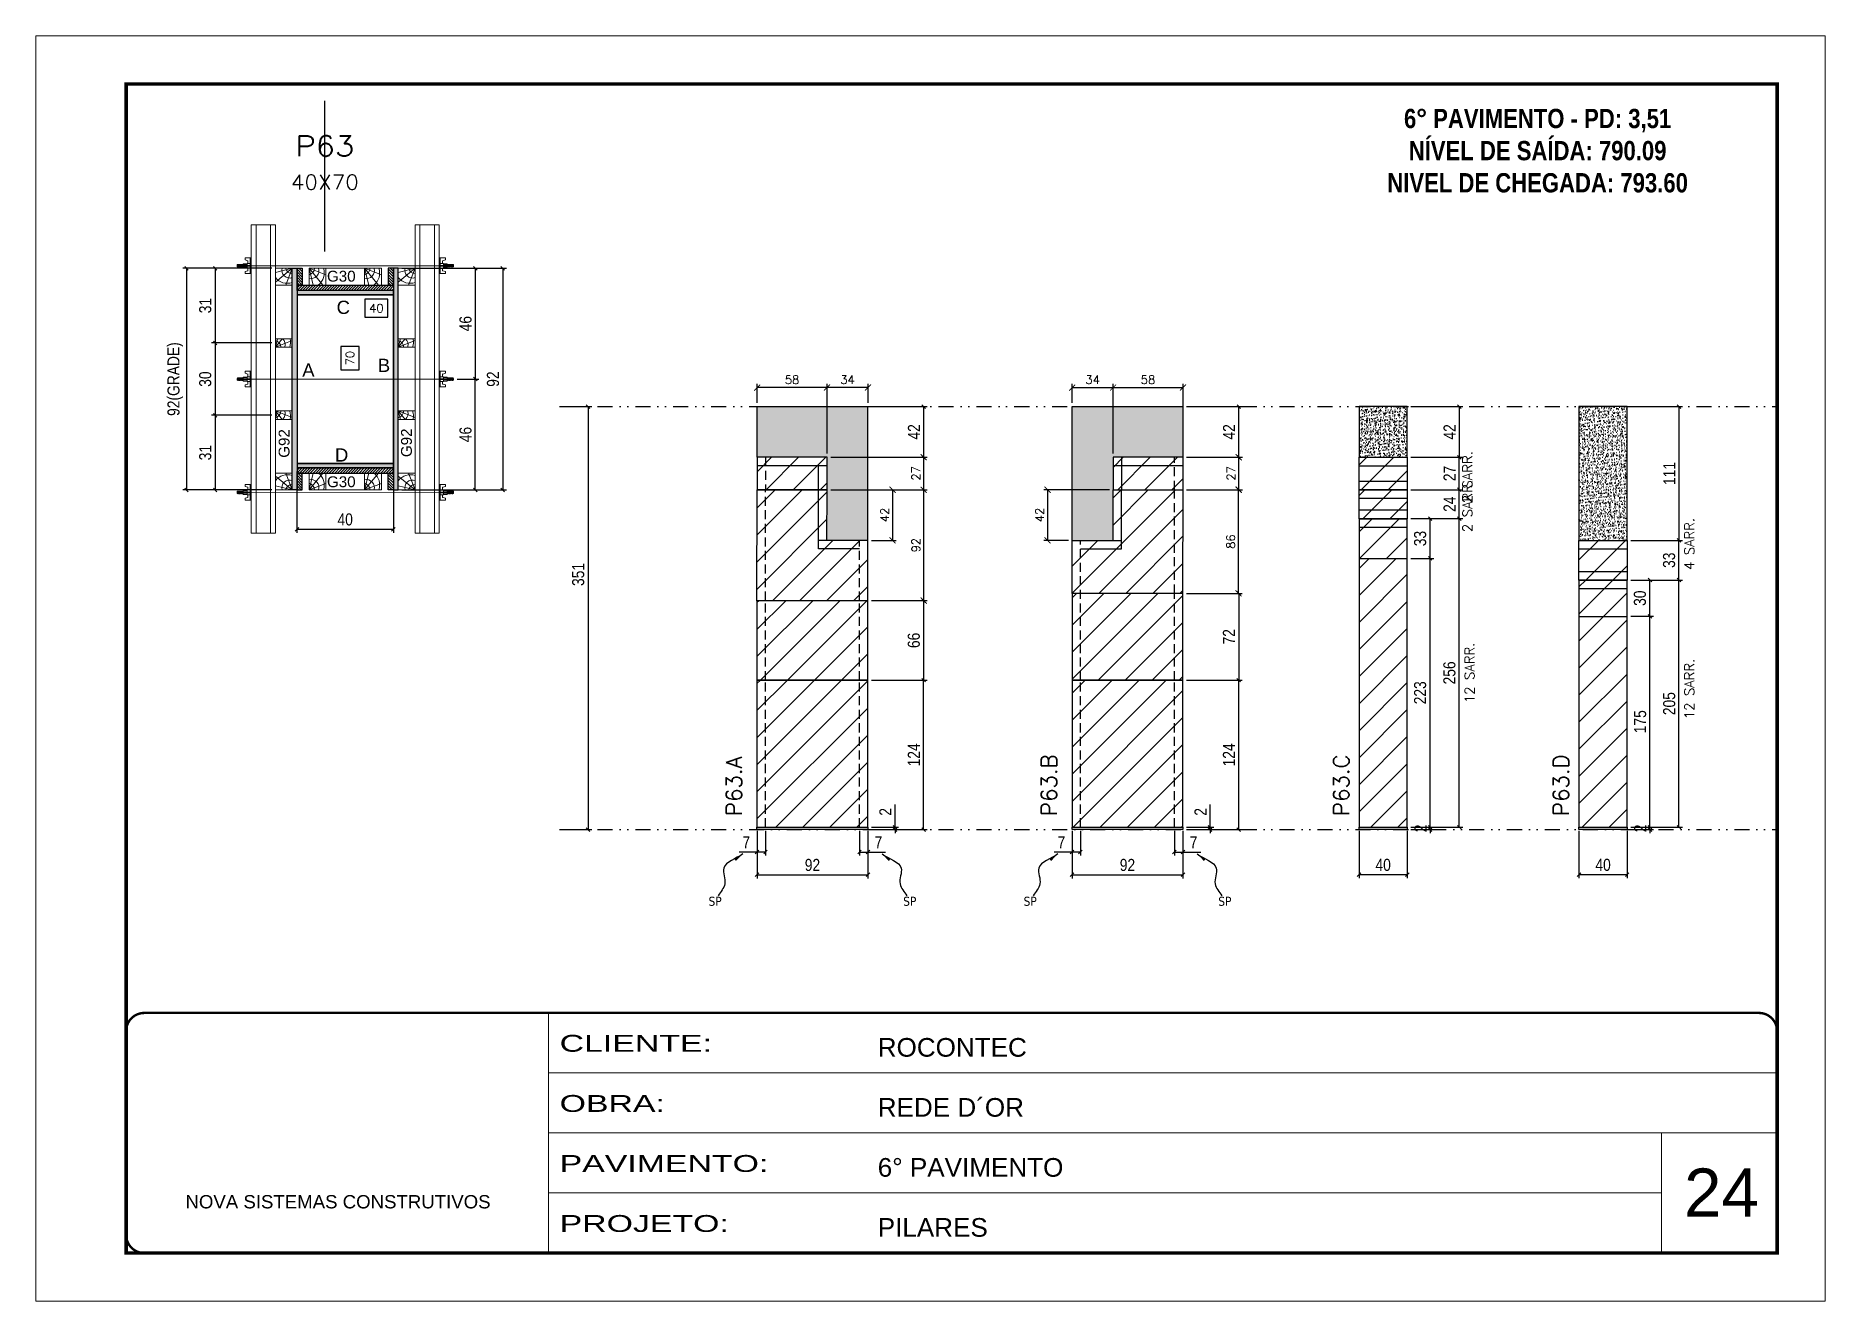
# Model space of a CAD drawing. Extents: x 28748 to 35002, y 14885 to 43501.
# Drawn here: x 33517 to 35002, y 36708 to 37758 of the extents above; entities that cross this region are included whole.
import ezdxf
from ezdxf.enums import TextEntityAlignment as Align

# ---------------------------------------------------------------- set-up
doc = ezdxf.new("R2010")
doc.units = 0
for name, pattern in [('CONTINUO', [0]), ('DASHED', [0.75, 0.5, -0.25]), ('DIVIDE2', [0.625, 0.25, -0.125, 0, -0.125, 0, -0.125]), ('HIDDEN', [0.375, 0.25, -0.125])]:
    doc.linetypes.add(name, pattern=pattern)
for name, color, linetype, lineweight in [('CARIMBO', 255, 'Continuous', 9), ('Folhas', 255, 'Continuous', 9), ('Hachura', 251, 'Continuous', 9), ('Madeira', 126, 'Continuous', 18), ('Perfil Metálico', 224, 'Continuous', 18), ('SARRAFO DE PRESSAO', 251, 'DASHED', 9), ('Texto Seção', 7, 'Continuous', 15)]:
    doc.layers.add(name, color=color, linetype=linetype, lineweight=lineweight)
for name, color, linetype in [('CHAPA', 1, 'Continuous'), ('COTA', 241, 'Continuous'), ('MEIO_PONT', 93, 'Continuous'), ('NOMENCLATURA', 7, 'Continuous'), ('Nível', 160, 'Continuous'), ('Painéis', 200, 'Continuous'), ('SARR_2.2x7', 40, 'Continuous'), ('SARRAFO', 251, 'Continuous'), ('Sarrafo de Pressão', 42, 'HIDDEN'), ('texto', 7, 'Continuous'), ('Texto de Titulo', 7, 'Continuous'), ('Texto Qtd Sarr', 242, 'Continuous'), ('TEXTO_GERAL', 7, 'Continuous')]:
    doc.layers.add(name, color=color, linetype=linetype)
doc.styles.add('ARIAL', font='arial.ttf')
doc.styles.add('COTA TECNICA', font='techl___.ttf', dxfattribs={"height": 10})
doc.styles.add('COTA TECNICA 2X', font='techl___.ttf', dxfattribs={"height": 10})
doc.styles.add('COTA TECNICA-50', font='techl___.ttf', dxfattribs={"height": 10})
doc.styles.add('REGUA-120', font='ROMANS.shx', dxfattribs={"height": 15})
doc.styles.add('ROMANC', font='techb___.ttf', dxfattribs={"height": 2.5})
doc.styles.add('ROMANS', font='romans.shx')
doc.styles.add('SANSSERIF', font='sas_____.pfb')
doc.styles.get("Standard").update_dxf_attribs({"font": 'arial.ttf'})
doc.styles.add('Tecnologia', font='')
doc.styles.get('Tecnologia').set_extended_font_data('Forgotten Futurist')
doc.dimstyles.new('COTA PAINEL-50', dxfattribs={"dimtxt": 10, "dimasz": 3, "dimexe": 3, "dimexo": 3, "dimgap": 3, "dimtad": 1, "dimdec": 1, "dimzin": 12, "dimdsep": 46, "dimtxsty": 'COTA TECNICA-50', "dimblk1": 'OBLIQUE', "dimblk2": 'OBLIQUE', "dimsah": 1, "dimcen": 0.9, "dimclrd": 4, "dimclre": 4, "dimclrt": 240, "dimadec": 1, "dimazin": 3, "dimtfac": 1, "dimtdec": 1, "dimtmove": 0, "dimatfit": 3, "dimfxl": 1, "dimtolj": 1, "dimtzin": 12, "dimarcsym": 0})
doc.dimstyles.new('Cota Paínel', dxfattribs={"dimtxt": 7, "dimasz": 5, "dimexe": 3, "dimexo": 3, "dimgap": 3, "dimtad": 1, "dimdec": 1, "dimzin": 12, "dimdsep": 46, "dimtxsty": 'ROMANS', "dimblk": 'ARCHTICK', "dimcen": 0, "dimclrd": 4, "dimclre": 4, "dimclrt": 1, "dimadec": 1, "dimazin": 3, "dimtfac": 1, "dimtdec": 1, "dimtmove": 0, "dimatfit": 3, "dimldrblk": 'OBLIQUE', "dimfxl": 1, "dimtolj": 1, "dimtzin": 12, "dimarcsym": 0})
doc.dimstyles.new('PAINEL', dxfattribs={"dimtxt": 10, "dimasz": 3, "dimexe": 3, "dimexo": 3, "dimgap": 3, "dimtad": 1, "dimdec": 1, "dimzin": 12, "dimdsep": 46, "dimtxsty": 'COTA TECNICA', "dimblk1": 'OBLIQUE', "dimblk2": 'OBLIQUE', "dimsah": 1, "dimcen": 0.9, "dimclrd": 4, "dimclre": 4, "dimclrt": 240, "dimadec": 1, "dimazin": 3, "dimtfac": 1, "dimtdec": 1, "dimtmove": 0, "dimatfit": 3, "dimfxl": 1, "dimtolj": 1, "dimtzin": 12, "dimarcsym": 0})
doc.dimstyles.new('SECAO PILAR', dxfattribs={"dimtxt": 10, "dimasz": 3, "dimexe": 3, "dimexo": 3, "dimgap": 3, "dimtad": 1, "dimdec": 1, "dimlfac": 0.5, "dimzin": 12, "dimdsep": 46, "dimtxsty": 'COTA TECNICA 2X', "dimblk1": 'OBLIQUE', "dimblk2": 'OBLIQUE', "dimsah": 1, "dimcen": 0.9, "dimclrd": 256, "dimclre": 256, "dimclrt": 256, "dimadec": 1, "dimazin": 3, "dimtfac": 1, "dimtdec": 1, "dimtmove": 0, "dimatfit": 3, "dimfxl": 1, "dimtolj": 1, "dimtzin": 12, "dimarcsym": 0})
doc.dimstyles.new('SECÇÃO 2', dxfattribs={"dimtxt": 7, "dimasz": 6, "dimexe": 0.18, "dimexo": 2, "dimgap": -4, "dimtad": 3, "dimdec": 1, "dimlfac": 0.5, "dimzin": 12, "dimdsep": 46, "dimtxsty": 'ROMANS', "dimblk": 'ARCHTICK', "dimcen": 0.09, "dimse1": 1, "dimse2": 1, "dimsd1": 1, "dimsd2": 1, "dimclrd": 180, "dimclre": 5, "dimclrt": 1, "dimadec": 0, "dimazin": 3, "dimtfac": 1, "dimtdec": 1, "dimtofl": 0, "dimtmove": 0, "dimatfit": 3, "dimldrblk": 'ARCHTICK', "dimfxl": 1, "dimtolj": 1, "dimtzin": 0, "dimarcsym": 0})
doc.dimstyles.get("Standard").update_dxf_attribs({"dimtxt": 0.18, "dimasz": 0.18, "dimexe": 0.18, "dimexo": 0.0625, "dimgap": 0.09, "dimtad": 0, "dimtih": 1, "dimtoh": 1, "dimdec": 4, "dimzin": 0, "dimdsep": 46, "dimtxsty": 'Standard', "dimcen": 0.09, "dimadec": 0, "dimazin": 0, "dimtfac": 1, "dimtdec": 4, "dimtofl": 0, "dimtmove": 0, "dimatfit": 3, "dimfxl": 1, "dimtolj": 1, "dimtzin": 0, "dimarcsym": 0})
pattern_1 = [(45, (-100272.658, 8260.539), (-11.2253202, 11.2253202), [])]
pattern_2 = [(45, (25799.309, 30974.01), (-11.22532, 11.22532), [])]
pattern_3 = [(45, (0, -42), (-11.22532, 11.22532), [])]

msp = doc.modelspace()

# ---------------------------------------------------------------- texts
at = {"layer": 'CARIMBO', "style": 'ARIAL'}
msp.add_text('24', height=40, dxfattribs=at).set_placement((34884.7, 36778.01))
at = {"layer": 'NOMENCLATURA', "color": 2, "insert": (34763.17, 37723.93), "char_height": 16, "attachment_point": 2, "style": 'ROMANC'}
msp.add_mtext_dynamic_manual_height_columns('\\P6° PAVIMENTO - PD: 3,51\\PNÍVEL DE SAÍDA: 790.09\\PNIVEL DE CHEGADA: 793.60', width=300.2766, gutter_width=1, heights=[0], dxfattribs=at)
at = {"layer": 'texto', "color": 0, "char_height": 7.5, "attachment_point": 5}
for insert in [(34080.57, 37039.66), (34242.13, 37039.66), (34342.05, 37039.66), (34503.61, 37039.66)]:
    msp.add_mtext('{\\fTahoma|b0|i0|c0|p34;\\C4;SP}', dxfattribs=dict(at, insert=insert))
at = {"layer": 'Texto Seção', "linetype": 'Continuous', "style": 'ROMANS'}
for s, p in [('2 SARR.', (34708.96, 37369.98)), ('2 SARR.', (34708.96, 37345.98)), ('4 SARR.', (34893.08, 37314.58)), ('12 SARR.', (34710.67, 37204.15)), ('12 SARR.', (34893.08, 37190.83))]:
    msp.add_text(s, height=8, rotation=90, dxfattribs=at).set_placement(p)
at = {"layer": 'Texto Seção', "char_height": 13, "width": 285.3299, "attachment_point": 7, "rotation": 90, "style": 'REGUA-120'}
for s, insert in [('P63.A', (34102.73, 37110.4)), ('P63.B', (34364.21, 37110.4)), ('P63.C', (34606.71, 37110.4)), ('\\pxt3;P63.D', (34789.13, 37110.4))]:
    msp.add_mtext(s, dxfattribs=dict(at, insert=insert))
at = {"layer": 'TEXTO_GERAL', "style": 'ARIAL'}
for s, p in [('C', (33772.05, 37532.55)), ('A', (33743.09, 37480.49)), ('B', (33805.81, 37484.41)), ('D', (33770.64, 37410.05))]:
    msp.add_text(s, height=11, dxfattribs=at).set_placement(p, align=Align.MIDDLE_CENTER)
at = {"layer": 'TEXTO_GERAL', "color": 0, "linetype": 'Continuous', "style": 'SANSSERIF'}
for p in [(33722.91, 37407.71), (33824.47, 37408.26)]:
    msp.add_text('G92', height=9, rotation=90, dxfattribs=at).set_placement(p, align=Align.MIDDLE_LEFT)
at = {"layer": 'TEXTO_GERAL', "color": 0, "linetype": 'Continuous', "char_height": 9, "width": 285.3299, "style": 'SANSSERIF'}
for insert, attachment_point in [((33758.49, 37562.9), 1), ((33758.49, 37383.19), 7)]:
    msp.add_mtext('G30', dxfattribs=dict(at, insert=insert, attachment_point=attachment_point))

# ---------------------------------------------------------------- blocks, each defined once
blk = doc.blocks.new('9999999999')
at = {"color": 30, "linetype": 'CONTINUO'}
for p, q in [((98564.6, 34230.2), (98564.6, 34429.4)), ((98564.6, 34379.6), (99584, 34379.6)), ((98564.6, 34329.8), (99488, 34329.8)), ((99584, 34329.8), (99488, 34329.8)), ((99488, 34329.8), (99488, 34230.2)), ((98564.6, 34280), (99488, 34280))]:
    blk.add_line(p, q, dxfattribs=at)
at = {"color": 30, "linetype": 'CONTINUO', "const_width": 2}
blk.add_lwpolyline([(99584, 34230.2), (99584, 34414.4, 0.414214), (99569, 34429.4), (98229, 34429.4, 0.414214), (98214, 34414.4), (98214, 34245.2, 0.414214), (98229, 34230.2), (99584, 34230.2)], format="xyb", dxfattribs=at)
at = {"layer": 'Folhas'}
blk.add_lwpolyline([(98139, 34190.2), (99624, 34190.2), (99624, 35240.2), (98139, 35240.2)], close=True, dxfattribs=at)
at = {"layer": 'Folhas', "color": 30, "const_width": 3}
blk.add_lwpolyline([(98214, 34230.2), (99584, 34230.2), (99584, 35200.2), (98214, 35200.2)], close=True, dxfattribs=at)
at = {"color": 7, "linetype": 'Continuous', "ltscale": 5, "style": 'ARIAL'}
for s, height, p in [('ROCONTEC', 15.48, (98837.7, 34393.1)), ('REDE D´OR', 15.48, (98837.7, 34343.3)), ('6° PAVIMENTO', 15.483, (98837.7, 34293.5)), ('NOVA SISTEMAS CONSTRUTIVOS', 11.059, (98263.2, 34267.2)), ('PILARES', 15.48, (98837.7, 34243.7))]:
    blk.add_text(s, height=height, dxfattribs=at).set_placement(p)
at = {"layer": 'Folhas', "color": 7, "style": 'Tecnologia', "width": 1.5}
for s, p in [('CLIENTE:', (98573.7, 34397.2)), ('OBRA:', (98573.7, 34347.3)), ('PAVIMENTO:', (98573.7, 34297.5)), ('PROJETO:', (98573.7, 34247.7))]:
    blk.add_text(s, height=14, dxfattribs=at).set_placement(p)
blk = doc.blocks.new('titulo1')
at = {"layer": 'Defpoints', "color": 252, "linetype": 'HIDDEN', "ltscale": 2}
blk.add_line((0, 0), (0, 125), dxfattribs=at)
at = {"layer": 'Defpoints', "style": 'ROMANS', "oblique": 15}
blk.add_attdef('FOLHA', text='', height=10, dxfattribs=at).set_placement((0, 15.6), align=Align.MIDDLE_CENTER)
at = {"layer": 'Texto Qtd Sarr', "color": 3, "style": 'ROMANS', "oblique": 15}
for tag, height, p in [('TITULO', 17, (0, 71.4)), ('SEÇÃO', 12, (0, 41.5))]:
    blk.add_attdef(tag, text='', height=height, dxfattribs=at).set_placement(p, align=Align.MIDDLE_CENTER)
blk = doc.blocks.new('_Oblique')
at = {"color": 0, "linetype": 'ByBlock', "lineweight": -2}
blk.add_line((-0.5, -0.5), (0.5, 0.5), dxfattribs=at)
blk = doc.blocks.new('*D1614')
at = {"layer": 'COTA', "color": 4, "linetype": 'ByBlock', "lineweight": -2, "transparency": 16777216}
for p, q in [((33954.5, 37450.2), (33978.2, 37450.2)), ((33975.2, 37450.2), (33975.2, 37099.2)), ((33954.5, 37099.2), (33978.2, 37099.2))]:
    blk.add_line(p, q, dxfattribs=at)
at = {"layer": 'Defpoints', "color": 0, "linetype": 'ByBlock', "transparency": 16777216}
for p in [(33951.5, 37450.2), (33951.5, 37099.2), (33975.2, 37099.2)]:
    blk.add_point(p, dxfattribs=at)
at = {"layer": 'COTA', "color": 4, "linetype": 'ByBlock', "lineweight": -2, "transparency": 16777216, "xscale": 3, "yscale": 3, "zscale": 3}
for p, rotation in [((33975.2, 37450.2), 90), ((33975.2, 37099.2), 270)]:
    blk.add_blockref('_Oblique', p, dxfattribs=dict(at, rotation=rotation))
at = {"layer": 'COTA', "color": 240, "linetype": 'ByBlock', "transparency": 16777216, "insert": (33967, 37310.9), "char_height": 10, "attachment_point": 5, "rotation": 90, "style": 'COTA TECNICA'}
blk.add_mtext('\\A1;351', dxfattribs=at)
blk = doc.blocks.new('*D506')
at = {"layer": 'COTA', "color": 180, "lineweight": -2, "transparency": 16777216}
for p, q in [((33785.1, 37500.1), (33770.1, 37500.1)), ((33770.1, 37500.1), (33770.1, 37480.7)), ((33785.1, 37480.7), (33785.1, 37500.1)), ((33770.1, 37480.7), (33785.1, 37480.7))]:
    blk.add_line(p, q, dxfattribs=at)
at = {"layer": 'Defpoints', "color": 0, "transparency": 16777216}
for p in [(33733.6, 37543), (33733.6, 37403), (33789.1, 37403)]:
    blk.add_point(p, dxfattribs=at)
at = {"layer": 'COTA', "color": 1, "transparency": 16777216, "insert": (33777.6, 37490.4), "char_height": 7, "attachment_point": 5, "rotation": 90, "style": 'ROMANS'}
blk.add_mtext('\\A1;70', dxfattribs=at)
blk = doc.blocks.new('_ArchTick')
at = {"color": 0, "linetype": 'ByBlock', "const_width": 0.15}
blk.add_lwpolyline([(-0.5, -0.5), (0.5, 0.5)], dxfattribs=at)
blk = doc.blocks.new('*D507')
at = {"layer": 'COTA', "lineweight": -2, "transparency": 16777216}
for p, q in [((33820.6, 37565), (33907.4, 37565)), ((33904.4, 37565), (33904.4, 37381)), ((33820.6, 37381), (33907.4, 37381))]:
    blk.add_line(p, q, dxfattribs=at)
at = {"layer": 'Defpoints', "color": 0, "transparency": 16777216}
for p in [(33817.6, 37565), (33817.6, 37381), (33904.4, 37381)]:
    blk.add_point(p, dxfattribs=at)
at = {"layer": 'COTA', "lineweight": -2, "transparency": 16777216, "xscale": 3, "yscale": 3, "zscale": 3}
for p, rotation in [((33904.4, 37565), 90), ((33904.4, 37381), 270)]:
    blk.add_blockref('_Oblique', p, dxfattribs=dict(at, rotation=rotation))
at = {"layer": 'COTA', "transparency": 16777216, "insert": (33896.3, 37473), "char_height": 10, "attachment_point": 5, "rotation": 90, "style": 'COTA TECNICA 2X'}
blk.add_mtext('\\A1;92', dxfattribs=at)
blk = doc.blocks.new('*D508')
at = {"layer": 'COTA', "lineweight": -2, "transparency": 16777216}
for p, q in [((33854.6, 37565), (33884.6, 37565)), ((33881.6, 37565), (33881.6, 37473)), ((33866.4, 37473), (33884.6, 37473))]:
    blk.add_line(p, q, dxfattribs=at)
at = {"layer": 'Defpoints', "color": 0, "transparency": 16777216}
for p in [(33851.6, 37565), (33863.4, 37473), (33881.6, 37473)]:
    blk.add_point(p, dxfattribs=at)
at = {"layer": 'COTA', "lineweight": -2, "transparency": 16777216, "xscale": 3, "yscale": 3, "zscale": 3}
for p, rotation in [((33881.6, 37565), 90), ((33881.6, 37473), 270)]:
    blk.add_blockref('_Oblique', p, dxfattribs=dict(at, rotation=rotation))
at = {"layer": 'COTA', "transparency": 16777216, "insert": (33873.5, 37519), "char_height": 10, "attachment_point": 5, "rotation": 90, "style": 'COTA TECNICA 2X'}
blk.add_mtext('\\A1;46', dxfattribs=at)
blk = doc.blocks.new('*D509')
at = {"layer": 'COTA', "lineweight": -2, "transparency": 16777216}
for p, q in [((33866.4, 37473), (33884.6, 37473)), ((33881.6, 37381), (33881.6, 37473)), ((33854.6, 37381), (33884.6, 37381))]:
    blk.add_line(p, q, dxfattribs=at)
at = {"layer": 'Defpoints', "color": 0, "transparency": 16777216}
for p in [(33863.4, 37473), (33881.6, 37473), (33851.6, 37381)]:
    blk.add_point(p, dxfattribs=at)
at = {"layer": 'COTA', "lineweight": -2, "transparency": 16777216, "xscale": 3, "yscale": 3, "zscale": 3}
for p, rotation in [((33881.6, 37473), 90), ((33881.6, 37381), 270)]:
    blk.add_blockref('_Oblique', p, dxfattribs=dict(at, rotation=rotation))
at = {"layer": 'COTA', "transparency": 16777216, "insert": (33873.5, 37427), "char_height": 10, "attachment_point": 5, "rotation": 90, "style": 'COTA TECNICA 2X'}
blk.add_mtext('\\A1;46', dxfattribs=at)
blk = doc.blocks.new('*D510')
at = {"layer": 'COTA', "color": 180, "lineweight": -2, "transparency": 16777216}
for p, q in [((33809.1, 37539.3), (33789.8, 37539.3)), ((33789.8, 37539.3), (33789.8, 37524.3)), ((33809.1, 37524.3), (33809.1, 37539.3)), ((33789.8, 37524.3), (33809.1, 37524.3))]:
    blk.add_line(p, q, dxfattribs=at)
at = {"layer": 'Defpoints', "color": 0, "transparency": 16777216}
for p in [(33733.6, 37543), (33813.6, 37543), (33813.6, 37520.3)]:
    blk.add_point(p, dxfattribs=at)
at = {"layer": 'COTA', "color": 1, "transparency": 16777216, "insert": (33799.5, 37531.8), "char_height": 7, "attachment_point": 5, "style": 'ROMANS'}
blk.add_mtext('\\A1;40', dxfattribs=at)
blk = doc.blocks.new('PONTALETE')
at = {"layer": 'Madeira'}
for q in [(2.71, 7), (7, 5.76), (7, 1.74)]:
    blk.add_line((0, 0), q, dxfattribs=at)
blk.add_lwpolyline([(0, 0), (7, 0), (7, 7), (0, 7)], close=True, dxfattribs=at)
for centre, radius, start, end in [((2.04, 0.06), 6.23, 37.28179, 109.09128), ((1.09, 0.9), 3.19, 343.60304, 109.98471), ((-0.21, -0.78), 3.09, 14.63219, 86.0383)]:
    blk.add_arc(centre, radius, start, end, dxfattribs=at)
blk = doc.blocks.new('*D511')
at = {"layer": 'COTA', "lineweight": -2, "transparency": 16777216}
for p, q in [((33712.6, 37565), (33638.9, 37565)), ((33641.9, 37565), (33641.9, 37381)), ((33712.6, 37381), (33638.9, 37381))]:
    blk.add_line(p, q, dxfattribs=at)
at = {"layer": 'Defpoints', "color": 0, "transparency": 16777216}
for p in [(33715.6, 37565), (33641.9, 37381), (33715.6, 37381)]:
    blk.add_point(p, dxfattribs=at)
at = {"layer": 'COTA', "lineweight": -2, "transparency": 16777216, "xscale": 3, "yscale": 3, "zscale": 3}
for p, rotation in [((33641.9, 37565), 90), ((33641.9, 37381), 270)]:
    blk.add_blockref('_Oblique', p, dxfattribs=dict(at, rotation=rotation))
at = {"layer": 'COTA', "transparency": 16777216, "insert": (33632.6, 37473), "char_height": 10, "attachment_point": 5, "rotation": 90, "style": 'COTA TECNICA 2X'}
blk.add_mtext('\\A1;92(GRADE)', dxfattribs=at)
blk = doc.blocks.new('MEIO PONTALETE')
at = {"layer": 'Madeira'}
for q in [(2.71, 7), (3.5, 2.88), (3.5, 0.87)]:
    blk.add_line((0, 0), q, dxfattribs=at)
blk.add_lwpolyline([(0, 0), (3.5, 0), (3.5, 7), (0, 7)], close=True, dxfattribs=at)
for centre, radius, start, end in [((2.04, 0.06), 6.23, 76.44987, 109.09128), ((1.09, 0.9), 3.19, 40.90626, 109.98471), ((-0.21, -0.78), 3.09, 14.63219, 86.0383)]:
    blk.add_arc(centre, radius, start, end, dxfattribs=at)
blk = doc.blocks.new('*D512')
at = {"layer": 'COTA', "lineweight": -2, "transparency": 16777216}
for p, q in [((33712.6, 37443), (33662.7, 37443)), ((33665.7, 37443), (33665.7, 37381)), ((33712.6, 37381), (33662.7, 37381))]:
    blk.add_line(p, q, dxfattribs=at)
at = {"layer": 'Defpoints', "color": 0, "transparency": 16777216}
for p in [(33715.6, 37443), (33665.7, 37381), (33715.6, 37381)]:
    blk.add_point(p, dxfattribs=at)
at = {"layer": 'COTA', "lineweight": -2, "transparency": 16777216, "xscale": 3, "yscale": 3, "zscale": 3}
for p, rotation in [((33665.7, 37443), 90), ((33665.7, 37381), 270)]:
    blk.add_blockref('_Oblique', p, dxfattribs=dict(at, rotation=rotation))
at = {"layer": 'COTA', "transparency": 16777216, "insert": (33657.5, 37412), "char_height": 10, "attachment_point": 5, "rotation": 90, "style": 'COTA TECNICA 2X'}
blk.add_mtext('\\A1;31', dxfattribs=at)
blk = doc.blocks.new('C')
at = {"layer": 'Hachura', "color": 0}
for p, q in [((0, 3.22), (0, -3.22)), ((0.45, 3.22), (0, 3.22)), ((0.46, 3.16), (0, 3.16)), ((0.46, 3.05), (0, 3.05)), ((0.46, 2.88), (0, 2.88)), ((0, 2.75), (0, -1.16)), ((0.46, 2.65), (0, 2.65)), ((0.46, 2.23), (0, 2.23)), ((0.46, 1.51), (0, 1.51)), ((0.39, 0.49), (0.17, 0.49)), ((0.45, -3.23), (0.45, 3.22)), ((0.45, 3.22), (2.58, 3.22)), ((1.74, 0.97), (0.45, 0.97)), ((1.45, 0.1), (0.45, 0.1)), ((1.35, 1.94), (1.35, 0.96)), ((2.58, 2.39), (1.47, 2.09)), ((1.74, -0.97), (1.74, 0.97)), ((1.74, 0.97), (1.74, 0.84)), ((1.74, 0.97), (1.74, 0.84)), ((1.74, 0.84), (3.35, 0.84)), ((3.35, 0.45), (1.74, 0.45)), ((2.58, 3.22), (2.58, 2.39)), ((3.32, 0.84), (3.32, -0.84)), ((3.35, 0.84), (3.35, -0.84)), ((3.68, 0.45), (3.35, 0.45)), ((3.84, -0.52), (3.35, 0.45)), ((3.35, 0.06), (3.67, -0.57)), ((3.68, 0.45), (4.16, -0.52)), ((3.72, 0.5), (4.25, -0.57)), ((4.37, -0.55), (3.83, 0.53)), ((4.15, 0.45), (3.93, 0.45)), ((4.42, -0.52), (3.93, 0.45)), ((4.15, 0.45), (4.26, 0.45)), ((4.26, 0.45), (4.74, -0.52)), ((4.3, 0.5), (4.83, -0.57)), ((4.95, -0.55), (4.41, 0.53)), ((4.51, 0.45), (4.84, 0.45)), ((5, -0.52), (4.51, 0.45)), ((4.84, 0.45), (5.32, -0.52)), ((4.88, 0.5), (5.41, -0.57)), ((5.53, -0.55), (4.99, 0.53)), ((5.58, -0.52), (5.09, 0.45)), ((5.42, 0.45), (5.09, 0.45)), ((5.58, -0.52), (5.09, 0.45)), ((5.42, 0.45), (5.74, -0.19)), ((5.46, 0.5), (5.74, -0.07)), ((5.74, 0.19), (5.57, 0.53)), ((5.74, 0.32), (5.68, 0.45)), ((5.68, 0.45), (5.74, 0.45)), ((5.74, 0.45), (5.9, 0.29)), ((5.74, 0.45), (5.74, -0.52)), ((5.9, -0.36), (5.9, 0.29)), ((0.45, 0), (0, 0)), ((0.46, -1.52), (0, -1.52)), ((0.46, -2.23), (0, -2.23)), ((0.46, -2.65), (0, -2.65)), ((0.46, -2.88), (0, -2.88)), ((0.46, -3.05), (0, -3.05)), ((0.46, -3.16), (0, -3.16)), ((0, -3.22), (2.57, -3.22)), ((0.08, -0.48), (0.29, -0.48)), ((0.29, -0.48), (0.4, -0.48)), ((0.45, 0), (0.45, -0.97)), ((0.45, -0.16), (1.45, -0.16)), ((0.45, -0.65), (0.45, -0.32)), ((0.45, -3.23), (0.45, -0.65)), ((0.45, -0.97), (1.74, -0.97)), ((1.35, -1.94), (1.35, -0.97)), ((2.58, -2.39), (1.47, -2.1)), ((3.35, -0.32), (1.74, -0.32)), ((3.35, -0.84), (1.74, -0.84)), ((2.58, -3.23), (2.58, -2.39)), ((3.35, -0.07), (3.58, -0.52)), ((3.35, -0.52), (3.58, -0.52)), ((3.84, -0.52), (4.16, -0.52)), ((4.42, -0.52), (4.74, -0.52)), ((4.63, -0.52), (4.74, -0.52)), ((5, -0.52), (5.32, -0.52)), ((5.58, -0.52), (5.74, -0.52)), ((5.74, -0.52), (5.9, -0.36)), ((5.74, -0.52), (5.74, -0.52))]:
    blk.add_line(p, q, dxfattribs=at)
for centre, radius, start, end in [((1.52, 1.94), 0.161, 104.74356, 180), ((1.44, -0.03), 0.129, 272.69497, 87.30503), ((3.81, 0.39), 0.143, 25.56881, 154.43119), ((4.39, 0.39), 0.143, 25.56881, 154.43119), ((4.97, 0.39), 0.143, 25.56881, 154.43119), ((5.55, 0.39), 0.143, 25.56881, 154.43119), ((0.17, -0.37), 0.174, 221.74404, 317.85924), ((1.52, -1.94), 0.161, 180, 255.25644), ((3.71, -0.4), 0.174, 222.14076, 318.25596), ((4.29, -0.4), 0.174, 222.14076, 318.25596), ((4.87, -0.4), 0.174, 222.14076, 318.25596), ((5.45, -0.4), 0.174, 222.14076, 318.25596), ((5.61, -0.4), 0.174, 317.85924, 318.25596)]:
    blk.add_arc(centre, radius, start, end, dxfattribs=at)
blk = doc.blocks.new('*D513')
at = {"layer": 'COTA', "lineweight": -2, "transparency": 16777216}
for p, q in [((33712.6, 37565), (33662.7, 37565)), ((33665.7, 37565), (33665.7, 37503)), ((33712.6, 37503), (33662.7, 37503))]:
    blk.add_line(p, q, dxfattribs=at)
at = {"layer": 'Defpoints', "color": 0, "transparency": 16777216}
for p in [(33715.6, 37565), (33665.7, 37503), (33715.6, 37503)]:
    blk.add_point(p, dxfattribs=at)
at = {"layer": 'COTA', "lineweight": -2, "transparency": 16777216, "xscale": 3, "yscale": 3, "zscale": 3}
for p, rotation in [((33665.7, 37565), 90), ((33665.7, 37503), 270)]:
    blk.add_blockref('_Oblique', p, dxfattribs=dict(at, rotation=rotation))
at = {"layer": 'COTA', "transparency": 16777216, "insert": (33657.5, 37534), "char_height": 10, "attachment_point": 5, "rotation": 90, "style": 'COTA TECNICA 2X'}
blk.add_mtext('\\A1;31', dxfattribs=at)
blk = doc.blocks.new('*D514')
at = {"layer": 'COTA', "lineweight": -2, "transparency": 16777216}
for p, q in [((33712.6, 37503), (33662.7, 37503)), ((33665.7, 37503), (33665.7, 37443)), ((33712.6, 37443), (33662.7, 37443))]:
    blk.add_line(p, q, dxfattribs=at)
at = {"layer": 'Defpoints', "color": 0, "transparency": 16777216}
for p in [(33715.6, 37503), (33665.7, 37443), (33715.6, 37443)]:
    blk.add_point(p, dxfattribs=at)
at = {"layer": 'COTA', "lineweight": -2, "transparency": 16777216, "xscale": 3, "yscale": 3, "zscale": 3}
for p, rotation in [((33665.7, 37503), 90), ((33665.7, 37443), 270)]:
    blk.add_blockref('_Oblique', p, dxfattribs=dict(at, rotation=rotation))
at = {"layer": 'COTA', "transparency": 16777216, "insert": (33657.5, 37473), "char_height": 10, "attachment_point": 5, "rotation": 90, "style": 'COTA TECNICA 2X'}
blk.add_mtext('\\A1;30', dxfattribs=at)
blk = doc.blocks.new('*D1615')
at = {"layer": 'COTA', "lineweight": -2, "transparency": 16777216}
for p, q in [((33733.6, 37396.4), (33733.6, 37345.4)), ((33813.6, 37396.4), (33813.6, 37345.4)), ((33733.6, 37348.4), (33813.6, 37348.4))]:
    blk.add_line(p, q, dxfattribs=at)
at = {"layer": 'Defpoints', "color": 0, "transparency": 16777216}
for p in [(33733.6, 37399.4), (33813.6, 37399.4), (33813.6, 37348.4)]:
    blk.add_point(p, dxfattribs=at)
at = {"layer": 'COTA', "lineweight": -2, "transparency": 16777216, "xscale": 3, "yscale": 3, "zscale": 3, "rotation": 180}
blk.add_blockref('_Oblique', (33733.6, 37348.4), dxfattribs=at)
at = {"layer": 'COTA', "lineweight": -2, "transparency": 16777216, "xscale": 3, "yscale": 3, "zscale": 3}
blk.add_blockref('_Oblique', (33813.6, 37348.4), dxfattribs=at)
at = {"layer": 'COTA', "transparency": 16777216, "insert": (33773.6, 37356.5), "char_height": 10, "attachment_point": 5, "style": 'COTA TECNICA 2X'}
blk.add_mtext('\\A1;40', dxfattribs=at)
blk = doc.blocks.new('*D515')
at = {"layer": 'COTA', "color": 4, "lineweight": -2, "transparency": 16777216}
for p, q in [((34376.8, 37098.2), (34376.8, 37058.7)), ((34468.8, 37098.2), (34468.8, 37058.7)), ((34376.8, 37061.7), (34468.8, 37061.7))]:
    blk.add_line(p, q, dxfattribs=at)
at = {"layer": 'Defpoints', "color": 0, "transparency": 16777216}
for p in [(34376.8, 37101.2), (34468.8, 37101.2), (34468.8, 37061.7)]:
    blk.add_point(p, dxfattribs=at)
at = {"layer": 'COTA', "color": 4, "lineweight": -2, "transparency": 16777216, "xscale": 3, "yscale": 3, "zscale": 3, "rotation": 180}
blk.add_blockref('_Oblique', (34376.8, 37061.7), dxfattribs=at)
at = {"layer": 'COTA', "color": 4, "lineweight": -2, "transparency": 16777216, "xscale": 3, "yscale": 3, "zscale": 3}
blk.add_blockref('_Oblique', (34468.8, 37061.7), dxfattribs=at)
at = {"layer": 'COTA', "color": 240, "transparency": 16777216, "insert": (34422.8, 37069.8), "char_height": 10, "attachment_point": 5, "style": 'COTA TECNICA'}
blk.add_mtext('\\A1;92', dxfattribs=at)
blk = doc.blocks.new('*D516')
at = {"layer": 'COTA', "color": 4, "lineweight": -2, "transparency": 16777216}
for p, q in [((34376.8, 37096.2), (34376.8, 37077.6)), ((34383.8, 37098.2), (34383.8, 37077.6)), ((34376.8, 37080.6), (34362.1, 37080.6)), ((34383.8, 37080.6), (34376.8, 37080.6))]:
    blk.add_line(p, q, dxfattribs=at)
at = {"layer": 'Defpoints', "color": 0, "transparency": 16777216}
for p in [(34376.8, 37099.2), (34383.8, 37101.2), (34376.8, 37080.6)]:
    blk.add_point(p, dxfattribs=at)
at = {"layer": 'COTA', "color": 4, "lineweight": -2, "transparency": 16777216, "xscale": 3, "yscale": 3, "zscale": 3, "rotation": 180}
blk.add_blockref('_Oblique', (34376.8, 37080.6), dxfattribs=at)
at = {"layer": 'COTA', "color": 4, "lineweight": -2, "transparency": 16777216, "xscale": 3, "yscale": 3, "zscale": 3}
blk.add_blockref('_Oblique', (34383.8, 37080.6), dxfattribs=at)
at = {"layer": 'COTA', "color": 240, "transparency": 16777216, "insert": (34368, 37088.7), "char_height": 10, "attachment_point": 5, "style": 'COTA TECNICA-50'}
blk.add_mtext('\\A1;7', dxfattribs=at)
blk = doc.blocks.new('*D517')
at = {"layer": 'COTA', "color": 4, "lineweight": -2, "transparency": 16777216}
for p, q in [((34461.8, 37098.2), (34461.8, 37077.6)), ((34468.8, 37096.2), (34468.8, 37077.6)), ((34461.8, 37080.6), (34468.8, 37080.6)), ((34468.8, 37080.6), (34483.6, 37080.6))]:
    blk.add_line(p, q, dxfattribs=at)
at = {"layer": 'Defpoints', "color": 0, "transparency": 16777216}
for p in [(34461.8, 37101.2), (34468.8, 37099.2), (34468.8, 37080.6)]:
    blk.add_point(p, dxfattribs=at)
at = {"layer": 'COTA', "color": 4, "lineweight": -2, "transparency": 16777216, "xscale": 3, "yscale": 3, "zscale": 3, "rotation": 180}
blk.add_blockref('_Oblique', (34461.8, 37080.6), dxfattribs=at)
at = {"layer": 'COTA', "color": 4, "lineweight": -2, "transparency": 16777216, "xscale": 3, "yscale": 3, "zscale": 3}
blk.add_blockref('_Oblique', (34468.8, 37080.6), dxfattribs=at)
at = {"layer": 'COTA', "color": 240, "transparency": 16777216, "insert": (34477.7, 37088.7), "char_height": 10, "attachment_point": 5, "style": 'COTA TECNICA-50'}
blk.add_mtext('\\A1;7', dxfattribs=at)
blk = doc.blocks.new('*D518')
at = {"layer": 'COTA', "color": 4, "lineweight": -2, "transparency": 16777216}
for p, q in [((34471.8, 37223.2), (34518.1, 37223.2)), ((34515.1, 37099.2), (34515.1, 37223.2)), ((34471.8, 37099.2), (34518.1, 37099.2))]:
    blk.add_line(p, q, dxfattribs=at)
at = {"layer": 'Defpoints', "color": 0, "transparency": 16777216}
for p in [(34468.8, 37223.2), (34515.1, 37223.2), (34468.8, 37099.2)]:
    blk.add_point(p, dxfattribs=at)
at = {"layer": 'COTA', "color": 4, "lineweight": -2, "transparency": 16777216, "xscale": 3, "yscale": 3, "zscale": 3}
for p, rotation in [((34515.1, 37223.2), 90), ((34515.1, 37099.2), 270)]:
    blk.add_blockref('_Oblique', p, dxfattribs=dict(at, rotation=rotation))
at = {"layer": 'COTA', "color": 240, "transparency": 16777216, "insert": (34507, 37161.2), "char_height": 10, "attachment_point": 5, "rotation": 90, "style": 'COTA TECNICA-50'}
blk.add_mtext('\\A1;124', dxfattribs=at)
blk = doc.blocks.new('*D519')
at = {"layer": 'COTA', "color": 4, "lineweight": -2, "transparency": 16777216}
for p, q in [((34491.4, 37101.2), (34491.4, 37120)), ((34471.8, 37101.2), (34494.4, 37101.2)), ((34471.8, 37099.2), (34494.4, 37099.2)), ((34491.4, 37099.2), (34491.4, 37101.2)), ((34491.4, 37099.2), (34491.4, 37096.2))]:
    blk.add_line(p, q, dxfattribs=at)
at = {"layer": 'Defpoints', "color": 0, "transparency": 16777216}
for p in [(34468.8, 37101.2), (34468.8, 37099.2), (34491.4, 37099.2)]:
    blk.add_point(p, dxfattribs=at)
at = {"layer": 'COTA', "color": 4, "lineweight": -2, "transparency": 16777216, "xscale": 3, "yscale": 3, "zscale": 3}
for p, rotation in [((34491.4, 37101.2), 270), ((34491.4, 37099.2), 90)]:
    blk.add_blockref('_Oblique', p, dxfattribs=dict(at, rotation=rotation))
at = {"layer": 'COTA', "color": 240, "transparency": 16777216, "insert": (34483.4, 37113.9), "char_height": 10, "attachment_point": 5, "rotation": 90, "style": 'COTA TECNICA-50'}
blk.add_mtext('\\A1;2', dxfattribs=at)
blk = doc.blocks.new('*D520')
at = {"layer": 'COTA', "color": 4, "linetype": 'ByBlock', "lineweight": -2, "transparency": 16777216}
for p, q in [((34471.8, 37295.2), (34518.1, 37295.2)), ((34515.1, 37295.2), (34515.1, 37223.2)), ((34471.8, 37223.2), (34518.1, 37223.2))]:
    blk.add_line(p, q, dxfattribs=at)
at = {"layer": 'Defpoints', "color": 0, "linetype": 'ByBlock', "transparency": 16777216}
for p in [(34468.8, 37295.2), (34468.8, 37223.2), (34515.1, 37223.2)]:
    blk.add_point(p, dxfattribs=at)
at = {"layer": 'COTA', "color": 4, "linetype": 'ByBlock', "lineweight": -2, "transparency": 16777216, "xscale": 3, "yscale": 3, "zscale": 3}
for p, rotation in [((34515.1, 37295.2), 90), ((34515.1, 37223.2), 270)]:
    blk.add_blockref('_Oblique', p, dxfattribs=dict(at, rotation=rotation))
at = {"layer": 'COTA', "color": 240, "linetype": 'ByBlock', "transparency": 16777216, "insert": (34507, 37259.2), "char_height": 10, "attachment_point": 5, "rotation": 90, "style": 'COTA TECNICA'}
blk.add_mtext('\\A1;72', dxfattribs=at)
blk = doc.blocks.new('*D521')
at = {"layer": 'COTA', "color": 4, "lineweight": -2, "transparency": 16777216}
for p, q in [((34615, 37098.2), (34615, 37058.8)), ((34655, 37098.2), (34655, 37058.8)), ((34615, 37061.8), (34655, 37061.8))]:
    blk.add_line(p, q, dxfattribs=at)
at = {"layer": 'Defpoints', "color": 0, "transparency": 16777216}
for p in [(34615, 37101.2), (34655, 37101.2), (34655, 37061.8)]:
    blk.add_point(p, dxfattribs=at)
at = {"layer": 'COTA', "color": 4, "lineweight": -2, "transparency": 16777216, "xscale": 3, "yscale": 3, "zscale": 3, "rotation": 180}
blk.add_blockref('_Oblique', (34615, 37061.8), dxfattribs=at)
at = {"layer": 'COTA', "color": 4, "lineweight": -2, "transparency": 16777216, "xscale": 3, "yscale": 3, "zscale": 3}
blk.add_blockref('_Oblique', (34655, 37061.8), dxfattribs=at)
at = {"layer": 'COTA', "color": 240, "transparency": 16777216, "insert": (34635, 37069.9), "char_height": 10, "attachment_point": 5, "style": 'COTA TECNICA'}
blk.add_mtext('\\A1;40', dxfattribs=at)
blk = doc.blocks.new('*D522')
at = {"layer": 'COTA', "color": 4, "lineweight": -2, "transparency": 16777216}
for p, q in [((34658, 37101.2), (34677, 37101.2)), ((34658, 37099.2), (34677, 37099.2)), ((34674, 37101.2), (34674, 37104.2)), ((34674, 37099.2), (34674, 37101.2)), ((34674, 37099.2), (34674, 37096.2))]:
    blk.add_line(p, q, dxfattribs=at)
at = {"layer": 'Defpoints', "color": 0, "transparency": 16777216}
for p in [(34655, 37101.2), (34655, 37099.2), (34674, 37101.2)]:
    blk.add_point(p, dxfattribs=at)
at = {"layer": 'COTA', "color": 4, "lineweight": -2, "transparency": 16777216, "xscale": 3, "yscale": 3, "zscale": 3}
for p, rotation in [((34674, 37101.2), 270), ((34674, 37099.2), 90)]:
    blk.add_blockref('_Oblique', p, dxfattribs=dict(at, rotation=rotation))
at = {"layer": 'COTA', "color": 240, "transparency": 16777216, "insert": (34666, 37100.2), "char_height": 10, "attachment_point": 5, "rotation": 90, "style": 'COTA TECNICA-50'}
blk.add_mtext('\\A1;2', dxfattribs=at)
blk = doc.blocks.new('*D1616')
at = {"layer": 'COTA', "color": 4, "linetype": 'ByBlock', "lineweight": -2, "transparency": 16777216}
for p, q in [((34658, 37450.2), (34701.1, 37450.2)), ((34698.1, 37450.2), (34698.1, 37408.2)), ((34658, 37408.2), (34701.1, 37408.2))]:
    blk.add_line(p, q, dxfattribs=at)
at = {"layer": 'Defpoints', "color": 0, "linetype": 'ByBlock', "transparency": 16777216}
for p in [(34655, 37450.2), (34655, 37408.2), (34698.1, 37408.2)]:
    blk.add_point(p, dxfattribs=at)
at = {"layer": 'COTA', "color": 4, "linetype": 'ByBlock', "lineweight": -2, "transparency": 16777216, "xscale": 3, "yscale": 3, "zscale": 3}
for p, rotation in [((34698.1, 37450.2), 90), ((34698.1, 37408.2), 270)]:
    blk.add_blockref('_Oblique', p, dxfattribs=dict(at, rotation=rotation))
at = {"layer": 'COTA', "color": 240, "linetype": 'ByBlock', "transparency": 16777216, "insert": (34690.1, 37429.2), "char_height": 10, "attachment_point": 5, "rotation": 90, "style": 'COTA TECNICA'}
blk.add_mtext('\\A1;42', dxfattribs=at)
blk = doc.blocks.new('*D1617')
at = {"layer": 'COTA', "color": 4, "linetype": 'ByBlock', "lineweight": -2, "transparency": 16777216}
for p, q in [((34658, 37357.2), (34701.1, 37357.2)), ((34698.1, 37101.2), (34698.1, 37357.2)), ((34658, 37101.2), (34701.1, 37101.2))]:
    blk.add_line(p, q, dxfattribs=at)
at = {"layer": 'Defpoints', "color": 0, "linetype": 'ByBlock', "transparency": 16777216}
for p in [(34655, 37357.2), (34698.1, 37357.2), (34655, 37101.2)]:
    blk.add_point(p, dxfattribs=at)
at = {"layer": 'COTA', "color": 4, "linetype": 'ByBlock', "lineweight": -2, "transparency": 16777216, "xscale": 3, "yscale": 3, "zscale": 3}
for p, rotation in [((34698.1, 37357.2), 90), ((34698.1, 37101.2), 270)]:
    blk.add_blockref('_Oblique', p, dxfattribs=dict(at, rotation=rotation))
at = {"layer": 'COTA', "color": 240, "linetype": 'ByBlock', "transparency": 16777216, "insert": (34690, 37229.2), "char_height": 10, "attachment_point": 5, "rotation": 90, "style": 'COTA TECNICA'}
blk.add_mtext('\\A1;256', dxfattribs=at)
blk = doc.blocks.new('*D1618')
at = {"layer": 'COTA', "color": 4, "linetype": 'ByBlock', "lineweight": -2, "transparency": 16777216}
for p, q in [((34658, 37324.2), (34677, 37324.2)), ((34674, 37101.2), (34674, 37324.2)), ((34658, 37101.2), (34677, 37101.2))]:
    blk.add_line(p, q, dxfattribs=at)
at = {"layer": 'Defpoints', "color": 0, "linetype": 'ByBlock', "transparency": 16777216}
for p in [(34655, 37324.2), (34674, 37324.2), (34655, 37101.2)]:
    blk.add_point(p, dxfattribs=at)
at = {"layer": 'COTA', "color": 4, "linetype": 'ByBlock', "lineweight": -2, "transparency": 16777216, "xscale": 3, "yscale": 3, "zscale": 3}
for p, rotation in [((34674, 37324.2), 90), ((34674, 37101.2), 270)]:
    blk.add_blockref('_Oblique', p, dxfattribs=dict(at, rotation=rotation))
at = {"layer": 'COTA', "color": 240, "linetype": 'ByBlock', "transparency": 16777216, "insert": (34665.7, 37212.7), "char_height": 10, "attachment_point": 5, "rotation": 90, "style": 'COTA TECNICA'}
blk.add_mtext('\\A1;223', dxfattribs=at)
blk = doc.blocks.new('*D1619')
at = {"layer": 'COTA', "color": 4, "linetype": 'ByBlock', "lineweight": -2, "transparency": 16777216}
for p, q in [((34658, 37357.2), (34677, 37357.2)), ((34674, 37324.2), (34674, 37357.2)), ((34658, 37324.2), (34677, 37324.2))]:
    blk.add_line(p, q, dxfattribs=at)
at = {"layer": 'Defpoints', "color": 0, "linetype": 'ByBlock', "transparency": 16777216}
for p in [(34655, 37357.2), (34674, 37357.2), (34655, 37324.2)]:
    blk.add_point(p, dxfattribs=at)
at = {"layer": 'COTA', "color": 4, "linetype": 'ByBlock', "lineweight": -2, "transparency": 16777216, "xscale": 3, "yscale": 3, "zscale": 3}
for p, rotation in [((34674, 37357.2), 90), ((34674, 37324.2), 270)]:
    blk.add_blockref('_Oblique', p, dxfattribs=dict(at, rotation=rotation))
at = {"layer": 'COTA', "color": 240, "linetype": 'ByBlock', "transparency": 16777216, "insert": (34665.7, 37340.7), "char_height": 10, "attachment_point": 5, "rotation": 90, "style": 'COTA TECNICA'}
blk.add_mtext('\\A1;33', dxfattribs=at)
blk = doc.blocks.new('*D523')
at = {"layer": 'COTA', "color": 4, "lineweight": -2, "transparency": 16777216}
for p, q in [((34797.5, 37098.2), (34797.5, 37058.8)), ((34837.5, 37098.2), (34837.5, 37058.8)), ((34797.5, 37061.8), (34837.5, 37061.8))]:
    blk.add_line(p, q, dxfattribs=at)
at = {"layer": 'Defpoints', "color": 0, "transparency": 16777216}
for p in [(34797.5, 37101.2), (34837.5, 37101.2), (34837.5, 37061.8)]:
    blk.add_point(p, dxfattribs=at)
at = {"layer": 'COTA', "color": 4, "lineweight": -2, "transparency": 16777216, "xscale": 3, "yscale": 3, "zscale": 3, "rotation": 180}
blk.add_blockref('_Oblique', (34797.5, 37061.8), dxfattribs=at)
at = {"layer": 'COTA', "color": 4, "lineweight": -2, "transparency": 16777216, "xscale": 3, "yscale": 3, "zscale": 3}
blk.add_blockref('_Oblique', (34837.5, 37061.8), dxfattribs=at)
at = {"layer": 'COTA', "color": 240, "transparency": 16777216, "insert": (34817.5, 37069.9), "char_height": 10, "attachment_point": 5, "style": 'COTA TECNICA'}
blk.add_mtext('\\A1;40', dxfattribs=at)
blk = doc.blocks.new('*D524')
at = {"layer": 'COTA', "color": 4, "lineweight": -2, "transparency": 16777216}
for p, q in [((34840.5, 37101.2), (34859.4, 37101.2)), ((34840.5, 37099.2), (34859.4, 37099.2)), ((34856.4, 37101.2), (34856.4, 37104.2)), ((34856.4, 37099.2), (34856.4, 37101.2)), ((34856.4, 37099.2), (34856.4, 37096.2))]:
    blk.add_line(p, q, dxfattribs=at)
at = {"layer": 'Defpoints', "color": 0, "transparency": 16777216}
for p in [(34837.5, 37101.2), (34837.5, 37099.2), (34856.4, 37101.2)]:
    blk.add_point(p, dxfattribs=at)
at = {"layer": 'COTA', "color": 4, "lineweight": -2, "transparency": 16777216, "xscale": 3, "yscale": 3, "zscale": 3}
for p, rotation in [((34856.4, 37101.2), 270), ((34856.4, 37099.2), 90)]:
    blk.add_blockref('_Oblique', p, dxfattribs=dict(at, rotation=rotation))
at = {"layer": 'COTA', "color": 240, "transparency": 16777216, "insert": (34848.4, 37100.2), "char_height": 10, "attachment_point": 5, "rotation": 90, "style": 'COTA TECNICA-50'}
blk.add_mtext('\\A1;2', dxfattribs=at)
blk = doc.blocks.new('*D1620')
at = {"layer": 'COTA', "color": 4, "linetype": 'ByBlock', "lineweight": -2, "transparency": 16777216}
for p, q in [((34840.5, 37450.2), (34883.5, 37450.2)), ((34880.5, 37450.2), (34880.5, 37339.2)), ((34840.5, 37339.2), (34883.5, 37339.2))]:
    blk.add_line(p, q, dxfattribs=at)
at = {"layer": 'Defpoints', "color": 0, "linetype": 'ByBlock', "transparency": 16777216}
for p in [(34837.5, 37450.2), (34837.5, 37339.2), (34880.5, 37339.2)]:
    blk.add_point(p, dxfattribs=at)
at = {"layer": 'COTA', "color": 4, "linetype": 'ByBlock', "lineweight": -2, "transparency": 16777216, "xscale": 3, "yscale": 3, "zscale": 3}
for p, rotation in [((34880.5, 37450.2), 90), ((34880.5, 37339.2), 270)]:
    blk.add_blockref('_Oblique', p, dxfattribs=dict(at, rotation=rotation))
at = {"layer": 'COTA', "color": 240, "linetype": 'ByBlock', "transparency": 16777216, "insert": (34872.5, 37394.7), "char_height": 10, "attachment_point": 5, "rotation": 90, "style": 'COTA TECNICA'}
blk.add_mtext('\\A1;111', dxfattribs=at)
blk = doc.blocks.new('*D1621')
at = {"layer": 'COTA', "color": 4, "linetype": 'ByBlock', "lineweight": -2, "transparency": 16777216}
for p, q in [((34840.5, 37306.2), (34883.5, 37306.2)), ((34880.5, 37101.2), (34880.5, 37306.2)), ((34840.5, 37101.2), (34883.5, 37101.2))]:
    blk.add_line(p, q, dxfattribs=at)
at = {"layer": 'Defpoints', "color": 0, "linetype": 'ByBlock', "transparency": 16777216}
for p in [(34837.5, 37306.2), (34880.5, 37306.2), (34837.5, 37101.2)]:
    blk.add_point(p, dxfattribs=at)
at = {"layer": 'COTA', "color": 4, "linetype": 'ByBlock', "lineweight": -2, "transparency": 16777216, "xscale": 3, "yscale": 3, "zscale": 3}
for p, rotation in [((34880.5, 37306.2), 90), ((34880.5, 37101.2), 270)]:
    blk.add_blockref('_Oblique', p, dxfattribs=dict(at, rotation=rotation))
at = {"layer": 'COTA', "color": 240, "linetype": 'ByBlock', "transparency": 16777216, "insert": (34872.4, 37203.7), "char_height": 10, "attachment_point": 5, "rotation": 90, "style": 'COTA TECNICA'}
blk.add_mtext('\\A1;205', dxfattribs=at)
blk = doc.blocks.new('*D1622')
at = {"layer": 'COTA', "color": 4, "linetype": 'ByBlock', "lineweight": -2, "transparency": 16777216}
for p, q in [((34840.5, 37276.2), (34859.4, 37276.2)), ((34856.4, 37101.2), (34856.4, 37276.2)), ((34840.5, 37101.2), (34859.4, 37101.2))]:
    blk.add_line(p, q, dxfattribs=at)
at = {"layer": 'Defpoints', "color": 0, "linetype": 'ByBlock', "transparency": 16777216}
for p in [(34837.5, 37276.2), (34856.4, 37276.2), (34837.5, 37101.2)]:
    blk.add_point(p, dxfattribs=at)
at = {"layer": 'COTA', "color": 4, "linetype": 'ByBlock', "lineweight": -2, "transparency": 16777216, "xscale": 3, "yscale": 3, "zscale": 3}
for p, rotation in [((34856.4, 37276.2), 90), ((34856.4, 37101.2), 270)]:
    blk.add_blockref('_Oblique', p, dxfattribs=dict(at, rotation=rotation))
at = {"layer": 'COTA', "color": 240, "linetype": 'ByBlock', "transparency": 16777216, "insert": (34848.3, 37188.7), "char_height": 10, "attachment_point": 5, "rotation": 90, "style": 'COTA TECNICA'}
blk.add_mtext('\\A1;175', dxfattribs=at)
blk = doc.blocks.new('*D1623')
at = {"layer": 'COTA', "color": 4, "linetype": 'ByBlock', "lineweight": -2, "transparency": 16777216}
for p, q in [((34840.5, 37306.2), (34859.4, 37306.2)), ((34856.4, 37276.2), (34856.4, 37306.2)), ((34840.5, 37276.2), (34859.4, 37276.2))]:
    blk.add_line(p, q, dxfattribs=at)
at = {"layer": 'Defpoints', "color": 0, "linetype": 'ByBlock', "transparency": 16777216}
for p in [(34837.5, 37306.2), (34856.4, 37306.2), (34837.5, 37276.2)]:
    blk.add_point(p, dxfattribs=at)
at = {"layer": 'COTA', "color": 4, "linetype": 'ByBlock', "lineweight": -2, "transparency": 16777216, "xscale": 3, "yscale": 3, "zscale": 3}
for p, rotation in [((34856.4, 37306.2), 90), ((34856.4, 37276.2), 270)]:
    blk.add_blockref('_Oblique', p, dxfattribs=dict(at, rotation=rotation))
at = {"layer": 'COTA', "color": 240, "linetype": 'ByBlock', "transparency": 16777216, "insert": (34848.1, 37291.2), "char_height": 10, "attachment_point": 5, "rotation": 90, "style": 'COTA TECNICA'}
blk.add_mtext('\\A1;30', dxfattribs=at)
blk = doc.blocks.new('*D1624')
at = {"layer": 'COTA', "color": 4, "lineweight": -2, "transparency": 16777216}
for p, q in [((34471.8, 37381.2), (34518, 37381.2)), ((34515, 37295.2), (34515, 37381.2)), ((34471.8, 37295.2), (34518, 37295.2))]:
    blk.add_line(p, q, dxfattribs=at)
at = {"layer": 'Defpoints', "color": 0, "transparency": 16777216}
for p in [(34468.8, 37381.2), (34515, 37381.2), (34468.8, 37295.2)]:
    blk.add_point(p, dxfattribs=at)
at = {"layer": 'COTA', "color": 4, "lineweight": -2, "transparency": 16777216, "xscale": 5, "yscale": 5, "zscale": 5}
for p, rotation in [((34515, 37381.2), 90), ((34515, 37295.2), 270)]:
    blk.add_blockref('_ArchTick', p, dxfattribs=dict(at, rotation=rotation))
at = {"layer": 'COTA', "color": 1, "transparency": 16777216, "insert": (34508.5, 37338.2), "char_height": 7, "attachment_point": 5, "rotation": 90, "style": 'ROMANS'}
blk.add_mtext('\\A1;86', dxfattribs=at)
blk = doc.blocks.new('*D525')
at = {"layer": 'COTA', "color": 4, "lineweight": -2, "transparency": 16777216}
for p, q in [((34376.9, 37453.2), (34376.9, 37469)), ((34410.9, 37411.2), (34410.9, 37469)), ((34376.9, 37466), (34410.9, 37466))]:
    blk.add_line(p, q, dxfattribs=at)
at = {"layer": 'Defpoints', "color": 0, "transparency": 16777216}
for p in [(34410.9, 37466), (34376.9, 37450.2), (34410.9, 37408.2)]:
    blk.add_point(p, dxfattribs=at)
at = {"layer": 'COTA', "color": 4, "lineweight": -2, "transparency": 16777216, "xscale": 5, "yscale": 5, "zscale": 5, "rotation": 180}
blk.add_blockref('_ArchTick', (34376.9, 37466), dxfattribs=at)
at = {"layer": 'COTA', "color": 4, "lineweight": -2, "transparency": 16777216, "xscale": 5, "yscale": 5, "zscale": 5}
blk.add_blockref('_ArchTick', (34410.9, 37466), dxfattribs=at)
at = {"layer": 'COTA', "color": 1, "transparency": 16777216, "insert": (34393.9, 37472.5), "char_height": 7, "attachment_point": 5, "style": 'ROMANS'}
blk.add_mtext('\\A1;34', dxfattribs=at)
blk = doc.blocks.new('*D436')
at = {"layer": 'COTA', "color": 4, "lineweight": -2, "transparency": 16777216}
for p, q in [((34410.9, 37411.2), (34410.9, 37469)), ((34468.9, 37426.2), (34468.9, 37469)), ((34410.9, 37466), (34468.9, 37466))]:
    blk.add_line(p, q, dxfattribs=at)
at = {"layer": 'Defpoints', "color": 0, "transparency": 16777216}
for p in [(34468.9, 37466), (34468.9, 37423.2), (34410.9, 37408.2)]:
    blk.add_point(p, dxfattribs=at)
at = {"layer": 'COTA', "color": 4, "lineweight": -2, "transparency": 16777216, "xscale": 5, "yscale": 5, "zscale": 5, "rotation": 180}
blk.add_blockref('_ArchTick', (34410.9, 37466), dxfattribs=at)
at = {"layer": 'COTA', "color": 4, "lineweight": -2, "transparency": 16777216, "xscale": 5, "yscale": 5, "zscale": 5}
blk.add_blockref('_ArchTick', (34468.9, 37466), dxfattribs=at)
at = {"layer": 'COTA', "color": 1, "transparency": 16777216, "insert": (34439.9, 37472.5), "char_height": 7, "attachment_point": 5, "style": 'ROMANS'}
blk.add_mtext('\\A1;58', dxfattribs=at)
blk = doc.blocks.new('*D1585')
at = {"layer": 'COTA', "color": 4, "lineweight": -2, "transparency": 16777216}
for p, q in [((34471.9, 37408.2), (34518.2, 37408.2)), ((34515.2, 37381.2), (34515.2, 37408.2)), ((34471.9, 37381.2), (34518.2, 37381.2))]:
    blk.add_line(p, q, dxfattribs=at)
at = {"layer": 'Defpoints', "color": 0, "transparency": 16777216}
for p in [(34468.9, 37408.2), (34515.2, 37408.2), (34468.9, 37381.2)]:
    blk.add_point(p, dxfattribs=at)
at = {"layer": 'COTA', "color": 4, "lineweight": -2, "transparency": 16777216, "xscale": 5, "yscale": 5, "zscale": 5}
for p, rotation in [((34515.2, 37408.2), 90), ((34515.2, 37381.2), 270)]:
    blk.add_blockref('_ArchTick', p, dxfattribs=dict(at, rotation=rotation))
at = {"layer": 'COTA', "color": 1, "transparency": 16777216, "insert": (34508.7, 37394.7), "char_height": 7, "attachment_point": 5, "rotation": 90, "style": 'ROMANS'}
blk.add_mtext('\\A1;27', dxfattribs=at)
blk = doc.blocks.new('*D437')
at = {"layer": 'COTA', "color": 4, "lineweight": -2, "transparency": 16777216}
for p, q in [((34115.4, 37098.2), (34115.4, 37058.7)), ((34207.4, 37098.2), (34207.4, 37058.7)), ((34115.4, 37061.7), (34207.4, 37061.7))]:
    blk.add_line(p, q, dxfattribs=at)
at = {"layer": 'Defpoints', "color": 0, "transparency": 16777216}
for p in [(34115.4, 37101.2), (34207.4, 37101.2), (34207.4, 37061.7)]:
    blk.add_point(p, dxfattribs=at)
at = {"layer": 'COTA', "color": 4, "lineweight": -2, "transparency": 16777216, "xscale": 3, "yscale": 3, "zscale": 3, "rotation": 180}
blk.add_blockref('_Oblique', (34115.4, 37061.7), dxfattribs=at)
at = {"layer": 'COTA', "color": 4, "lineweight": -2, "transparency": 16777216, "xscale": 3, "yscale": 3, "zscale": 3}
blk.add_blockref('_Oblique', (34207.4, 37061.7), dxfattribs=at)
at = {"layer": 'COTA', "color": 240, "transparency": 16777216, "insert": (34161.4, 37069.8), "char_height": 10, "attachment_point": 5, "style": 'COTA TECNICA'}
blk.add_mtext('\\A1;92', dxfattribs=at)
blk = doc.blocks.new('*D438')
at = {"layer": 'COTA', "color": 4, "lineweight": -2, "transparency": 16777216}
for p, q in [((34115.4, 37096.2), (34115.4, 37077.6)), ((34122.4, 37098.2), (34122.4, 37077.6)), ((34115.4, 37080.6), (34100.6, 37080.6)), ((34122.4, 37080.6), (34115.4, 37080.6))]:
    blk.add_line(p, q, dxfattribs=at)
at = {"layer": 'Defpoints', "color": 0, "transparency": 16777216}
for p in [(34115.4, 37099.2), (34122.4, 37101.2), (34115.4, 37080.6)]:
    blk.add_point(p, dxfattribs=at)
at = {"layer": 'COTA', "color": 4, "lineweight": -2, "transparency": 16777216, "xscale": 3, "yscale": 3, "zscale": 3, "rotation": 180}
blk.add_blockref('_Oblique', (34115.4, 37080.6), dxfattribs=at)
at = {"layer": 'COTA', "color": 4, "lineweight": -2, "transparency": 16777216, "xscale": 3, "yscale": 3, "zscale": 3}
blk.add_blockref('_Oblique', (34122.4, 37080.6), dxfattribs=at)
at = {"layer": 'COTA', "color": 240, "transparency": 16777216, "insert": (34106.5, 37088.7), "char_height": 10, "attachment_point": 5, "style": 'COTA TECNICA-50'}
blk.add_mtext('\\A1;7', dxfattribs=at)
blk = doc.blocks.new('*D439')
at = {"layer": 'COTA', "color": 4, "lineweight": -2, "transparency": 16777216}
for p, q in [((34200.4, 37098.2), (34200.4, 37077.6)), ((34207.4, 37096.2), (34207.4, 37077.6)), ((34200.4, 37080.6), (34207.4, 37080.6)), ((34207.4, 37080.6), (34222.1, 37080.6))]:
    blk.add_line(p, q, dxfattribs=at)
at = {"layer": 'Defpoints', "color": 0, "transparency": 16777216}
for p in [(34200.4, 37101.2), (34207.4, 37099.2), (34207.4, 37080.6)]:
    blk.add_point(p, dxfattribs=at)
at = {"layer": 'COTA', "color": 4, "lineweight": -2, "transparency": 16777216, "xscale": 3, "yscale": 3, "zscale": 3, "rotation": 180}
blk.add_blockref('_Oblique', (34200.4, 37080.6), dxfattribs=at)
at = {"layer": 'COTA', "color": 4, "lineweight": -2, "transparency": 16777216, "xscale": 3, "yscale": 3, "zscale": 3}
blk.add_blockref('_Oblique', (34207.4, 37080.6), dxfattribs=at)
at = {"layer": 'COTA', "color": 240, "transparency": 16777216, "insert": (34216.2, 37088.7), "char_height": 10, "attachment_point": 5, "style": 'COTA TECNICA-50'}
blk.add_mtext('\\A1;7', dxfattribs=at)
blk = doc.blocks.new('*D440')
at = {"layer": 'COTA', "color": 4, "lineweight": -2, "transparency": 16777216}
for p, q in [((34210.4, 37223.2), (34256.6, 37223.2)), ((34253.6, 37099.2), (34253.6, 37223.2)), ((34210.4, 37099.2), (34256.6, 37099.2))]:
    blk.add_line(p, q, dxfattribs=at)
at = {"layer": 'Defpoints', "color": 0, "transparency": 16777216}
for p in [(34207.4, 37223.2), (34253.6, 37223.2), (34207.4, 37099.2)]:
    blk.add_point(p, dxfattribs=at)
at = {"layer": 'COTA', "color": 4, "lineweight": -2, "transparency": 16777216, "xscale": 3, "yscale": 3, "zscale": 3}
for p, rotation in [((34253.6, 37223.2), 90), ((34253.6, 37099.2), 270)]:
    blk.add_blockref('_Oblique', p, dxfattribs=dict(at, rotation=rotation))
at = {"layer": 'COTA', "color": 240, "transparency": 16777216, "insert": (34245.5, 37161.2), "char_height": 10, "attachment_point": 5, "rotation": 90, "style": 'COTA TECNICA-50'}
blk.add_mtext('\\A1;124', dxfattribs=at)
blk = doc.blocks.new('*D441')
at = {"layer": 'COTA', "color": 4, "lineweight": -2, "transparency": 16777216}
for p, q in [((34229.9, 37101.2), (34229.9, 37120)), ((34210.4, 37101.2), (34232.9, 37101.2)), ((34210.4, 37099.2), (34232.9, 37099.2)), ((34229.9, 37099.2), (34229.9, 37101.2)), ((34229.9, 37099.2), (34229.9, 37096.2))]:
    blk.add_line(p, q, dxfattribs=at)
at = {"layer": 'Defpoints', "color": 0, "transparency": 16777216}
for p in [(34207.4, 37101.2), (34207.4, 37099.2), (34229.9, 37099.2)]:
    blk.add_point(p, dxfattribs=at)
at = {"layer": 'COTA', "color": 4, "lineweight": -2, "transparency": 16777216, "xscale": 3, "yscale": 3, "zscale": 3}
for p, rotation in [((34229.9, 37101.2), 270), ((34229.9, 37099.2), 90)]:
    blk.add_blockref('_Oblique', p, dxfattribs=dict(at, rotation=rotation))
at = {"layer": 'COTA', "color": 240, "transparency": 16777216, "insert": (34221.9, 37113.9), "char_height": 10, "attachment_point": 5, "rotation": 90, "style": 'COTA TECNICA-50'}
blk.add_mtext('\\A1;2', dxfattribs=at)
blk = doc.blocks.new('*D442')
at = {"layer": 'COTA', "color": 4, "linetype": 'ByBlock', "lineweight": -2, "transparency": 16777216}
for p, q in [((34210.4, 37289.2), (34256.6, 37289.2)), ((34253.6, 37289.2), (34253.6, 37223.2)), ((34210.4, 37223.2), (34256.6, 37223.2))]:
    blk.add_line(p, q, dxfattribs=at)
at = {"layer": 'Defpoints', "color": 0, "linetype": 'ByBlock', "transparency": 16777216}
for p in [(34207.4, 37289.2), (34207.4, 37223.2), (34253.6, 37223.2)]:
    blk.add_point(p, dxfattribs=at)
at = {"layer": 'COTA', "color": 4, "linetype": 'ByBlock', "lineweight": -2, "transparency": 16777216, "xscale": 3, "yscale": 3, "zscale": 3}
for p, rotation in [((34253.6, 37289.2), 90), ((34253.6, 37223.2), 270)]:
    blk.add_blockref('_Oblique', p, dxfattribs=dict(at, rotation=rotation))
at = {"layer": 'COTA', "color": 240, "linetype": 'ByBlock', "transparency": 16777216, "insert": (34245.5, 37256.2), "char_height": 10, "attachment_point": 5, "rotation": 90, "style": 'COTA TECNICA'}
blk.add_mtext('\\A1;66', dxfattribs=at)
blk = doc.blocks.new('*D1586')
at = {"layer": 'COTA', "color": 4, "lineweight": -2, "transparency": 16777216}
for p, q in [((34407.9, 37381.2), (34353.5, 37381.2)), ((34356.5, 37381.2), (34356.5, 37339.2)), ((34373.8, 37339.2), (34353.5, 37339.2))]:
    blk.add_line(p, q, dxfattribs=at)
at = {"layer": 'Defpoints', "color": 0, "transparency": 16777216}
for p in [(34410.9, 37381.2), (34356.5, 37339.2), (34376.8, 37339.2)]:
    blk.add_point(p, dxfattribs=at)
at = {"layer": 'COTA', "color": 4, "lineweight": -2, "transparency": 16777216, "xscale": 5, "yscale": 5, "zscale": 5}
for p, rotation in [((34356.5, 37381.2), 90), ((34356.5, 37339.2), 270)]:
    blk.add_blockref('_ArchTick', p, dxfattribs=dict(at, rotation=rotation))
at = {"layer": 'COTA', "color": 1, "transparency": 16777216, "insert": (34350, 37360.2), "char_height": 7, "attachment_point": 5, "rotation": 90, "style": 'ROMANS'}
blk.add_mtext('\\A1;42', dxfattribs=at)
blk = doc.blocks.new('*D1365')
at = {"layer": 'COTA', "color": 4, "lineweight": -2, "transparency": 16777216}
for p, q in [((34176.5, 37381.2), (34256.7, 37381.2)), ((34253.7, 37289.2), (34253.7, 37381.2)), ((34210.4, 37289.2), (34256.7, 37289.2))]:
    blk.add_line(p, q, dxfattribs=at)
at = {"layer": 'Defpoints', "color": 0, "transparency": 16777216}
for p in [(34173.5, 37381.2), (34253.7, 37381.2), (34207.4, 37289.2)]:
    blk.add_point(p, dxfattribs=at)
at = {"layer": 'COTA', "color": 4, "lineweight": -2, "transparency": 16777216, "xscale": 5, "yscale": 5, "zscale": 5}
for p, rotation in [((34253.7, 37381.2), 90), ((34253.7, 37289.2), 270)]:
    blk.add_blockref('_ArchTick', p, dxfattribs=dict(at, rotation=rotation))
at = {"layer": 'COTA', "color": 1, "transparency": 16777216, "insert": (34247.2, 37335.2), "char_height": 7, "attachment_point": 5, "rotation": 90, "style": 'ROMANS'}
blk.add_mtext('\\A1;92', dxfattribs=at)
blk = doc.blocks.new('*D1366')
at = {"layer": 'COTA', "color": 4, "lineweight": -2, "transparency": 16777216}
for p, q in [((34173.5, 37411.2), (34173.5, 37469)), ((34207.5, 37453.2), (34207.5, 37469)), ((34207.5, 37466), (34173.5, 37466))]:
    blk.add_line(p, q, dxfattribs=at)
at = {"layer": 'Defpoints', "color": 0, "transparency": 16777216}
for p in [(34173.5, 37466), (34207.5, 37450.2), (34173.5, 37408.2)]:
    blk.add_point(p, dxfattribs=at)
at = {"layer": 'COTA', "color": 4, "lineweight": -2, "transparency": 16777216, "xscale": 5, "yscale": 5, "zscale": 5, "rotation": 180}
blk.add_blockref('_ArchTick', (34173.5, 37466), dxfattribs=at)
at = {"layer": 'COTA', "color": 4, "lineweight": -2, "transparency": 16777216, "xscale": 5, "yscale": 5, "zscale": 5}
blk.add_blockref('_ArchTick', (34207.5, 37466), dxfattribs=at)
at = {"layer": 'COTA', "color": 1, "transparency": 16777216, "insert": (34190.5, 37472.5), "char_height": 7, "attachment_point": 5, "style": 'ROMANS'}
blk.add_mtext('\\A1;34', dxfattribs=at)
blk = doc.blocks.new('*D1367')
at = {"layer": 'COTA', "color": 4, "lineweight": -2, "transparency": 16777216}
for p, q in [((34115.5, 37453.2), (34115.5, 37469)), ((34173.5, 37411.2), (34173.5, 37469)), ((34173.5, 37466), (34115.5, 37466))]:
    blk.add_line(p, q, dxfattribs=at)
at = {"layer": 'Defpoints', "color": 0, "transparency": 16777216}
for p in [(34115.5, 37466), (34115.5, 37450.2), (34173.5, 37408.2)]:
    blk.add_point(p, dxfattribs=at)
at = {"layer": 'COTA', "color": 4, "lineweight": -2, "transparency": 16777216, "xscale": 5, "yscale": 5, "zscale": 5, "rotation": 180}
blk.add_blockref('_ArchTick', (34115.5, 37466), dxfattribs=at)
at = {"layer": 'COTA', "color": 4, "lineweight": -2, "transparency": 16777216, "xscale": 5, "yscale": 5, "zscale": 5}
blk.add_blockref('_ArchTick', (34173.5, 37466), dxfattribs=at)
at = {"layer": 'COTA', "color": 1, "transparency": 16777216, "insert": (34144.5, 37472.5), "char_height": 7, "attachment_point": 5, "style": 'ROMANS'}
blk.add_mtext('\\A1;58', dxfattribs=at)
blk = doc.blocks.new('*D1368')
at = {"layer": 'COTA', "color": 4, "lineweight": -2, "transparency": 16777216}
for p, q in [((34176.5, 37408.2), (34256.7, 37408.2)), ((34253.7, 37381.2), (34253.7, 37408.2)), ((34210.5, 37381.2), (34256.7, 37381.2))]:
    blk.add_line(p, q, dxfattribs=at)
at = {"layer": 'Defpoints', "color": 0, "transparency": 16777216}
for p in [(34173.5, 37408.2), (34253.7, 37408.2), (34207.5, 37381.2)]:
    blk.add_point(p, dxfattribs=at)
at = {"layer": 'COTA', "color": 4, "lineweight": -2, "transparency": 16777216, "xscale": 5, "yscale": 5, "zscale": 5}
for p, rotation in [((34253.7, 37408.2), 90), ((34253.7, 37381.2), 270)]:
    blk.add_blockref('_ArchTick', p, dxfattribs=dict(at, rotation=rotation))
at = {"layer": 'COTA', "color": 1, "transparency": 16777216, "insert": (34247.2, 37394.7), "char_height": 7, "attachment_point": 5, "rotation": 90, "style": 'ROMANS'}
blk.add_mtext('\\A1;27', dxfattribs=at)
blk = doc.blocks.new('*D2085')
at = {"layer": 'COTA', "color": 4, "lineweight": -2, "transparency": 16777216}
for p, q in [((34176.5, 37381.2), (34230.9, 37381.2)), ((34227.9, 37381.2), (34227.9, 37339.2)), ((34210.4, 37339.2), (34230.9, 37339.2))]:
    blk.add_line(p, q, dxfattribs=at)
at = {"layer": 'Defpoints', "color": 0, "transparency": 16777216}
for p in [(34173.5, 37381.2), (34207.4, 37339.2), (34227.9, 37339.2)]:
    blk.add_point(p, dxfattribs=at)
at = {"layer": 'COTA', "color": 4, "lineweight": -2, "transparency": 16777216, "xscale": 5, "yscale": 5, "zscale": 5}
for p, rotation in [((34227.9, 37381.2), 90), ((34227.9, 37339.2), 270)]:
    blk.add_blockref('_ArchTick', p, dxfattribs=dict(at, rotation=rotation))
at = {"layer": 'COTA', "color": 1, "transparency": 16777216, "insert": (34221.4, 37360.2), "char_height": 7, "attachment_point": 5, "rotation": 90, "style": 'ROMANS'}
blk.add_mtext('\\A1;42', dxfattribs=at)
blk = doc.blocks.new('*D1392')
at = {"layer": 'COTA', "color": 4, "lineweight": -2, "transparency": 16777216}
for p, q in [((34658, 37381.2), (34701.1, 37381.2)), ((34698.1, 37357.2), (34698.1, 37381.2)), ((34658, 37357.2), (34701.1, 37357.2))]:
    blk.add_line(p, q, dxfattribs=at)
at = {"layer": 'Defpoints', "color": 0, "transparency": 16777216}
for p in [(34655, 37381.2), (34698.1, 37381.2), (34655, 37357.2)]:
    blk.add_point(p, dxfattribs=at)
at = {"layer": 'COTA', "color": 4, "lineweight": -2, "transparency": 16777216, "xscale": 3, "yscale": 3, "zscale": 3}
for p, rotation in [((34698.1, 37381.2), 90), ((34698.1, 37357.2), 270)]:
    blk.add_blockref('_Oblique', p, dxfattribs=dict(at, rotation=rotation))
at = {"layer": 'COTA', "color": 240, "transparency": 16777216, "insert": (34690.1, 37369.2), "char_height": 10, "attachment_point": 5, "rotation": 90, "style": 'COTA TECNICA-50'}
blk.add_mtext('\\A1;24', dxfattribs=at)
blk = doc.blocks.new('*D1393')
at = {"layer": 'COTA', "color": 4, "lineweight": -2, "transparency": 16777216}
for p, q in [((34840.5, 37339.2), (34883.5, 37339.2)), ((34880.5, 37306.2), (34880.5, 37339.2)), ((34840.5, 37306.2), (34883.5, 37306.2))]:
    blk.add_line(p, q, dxfattribs=at)
at = {"layer": 'Defpoints', "color": 0, "transparency": 16777216}
for p in [(34837.5, 37339.2), (34880.5, 37339.2), (34837.5, 37306.2)]:
    blk.add_point(p, dxfattribs=at)
at = {"layer": 'COTA', "color": 4, "lineweight": -2, "transparency": 16777216, "xscale": 3, "yscale": 3, "zscale": 3}
for p, rotation in [((34880.5, 37339.2), 90), ((34880.5, 37306.2), 270)]:
    blk.add_blockref('_Oblique', p, dxfattribs=dict(at, rotation=rotation))
at = {"layer": 'COTA', "color": 240, "transparency": 16777216, "insert": (34872.3, 37322.7), "char_height": 10, "attachment_point": 5, "rotation": 90, "style": 'COTA TECNICA-50'}
blk.add_mtext('\\A1;33', dxfattribs=at)
blk = doc.blocks.new('*D2165')
at = {"layer": 'COTA', "color": 4, "lineweight": -2, "transparency": 16777216}
for p, q in [((34210.5, 37450.2), (34256.7, 37450.2)), ((34253.7, 37408.2), (34253.7, 37450.2)), ((34176.5, 37408.2), (34256.7, 37408.2))]:
    blk.add_line(p, q, dxfattribs=at)
at = {"layer": 'Defpoints', "color": 0, "transparency": 16777216}
for p in [(34207.5, 37450.2), (34253.7, 37450.2), (34173.5, 37408.2)]:
    blk.add_point(p, dxfattribs=at)
at = {"layer": 'COTA', "color": 4, "lineweight": -2, "transparency": 16777216, "xscale": 3, "yscale": 3, "zscale": 3}
for p, rotation in [((34253.7, 37450.2), 90), ((34253.7, 37408.2), 270)]:
    blk.add_blockref('_Oblique', p, dxfattribs=dict(at, rotation=rotation))
at = {"layer": 'COTA', "color": 240, "transparency": 16777216, "insert": (34245.6, 37429.2), "char_height": 10, "attachment_point": 5, "rotation": 90, "style": 'COTA TECNICA'}
blk.add_mtext('\\A1;42', dxfattribs=at)
blk = doc.blocks.new('*D2166')
at = {"layer": 'COTA', "color": 4, "lineweight": -2, "transparency": 16777216}
for p, q in [((34471.9, 37450.2), (34518.2, 37450.2)), ((34515.2, 37408.2), (34515.2, 37450.2)), ((34471.9, 37408.2), (34518.2, 37408.2))]:
    blk.add_line(p, q, dxfattribs=at)
at = {"layer": 'Defpoints', "color": 0, "transparency": 16777216}
for p in [(34468.9, 37450.2), (34515.2, 37450.2), (34468.9, 37408.2)]:
    blk.add_point(p, dxfattribs=at)
at = {"layer": 'COTA', "color": 4, "lineweight": -2, "transparency": 16777216, "xscale": 3, "yscale": 3, "zscale": 3}
for p, rotation in [((34515.2, 37450.2), 90), ((34515.2, 37408.2), 270)]:
    blk.add_blockref('_Oblique', p, dxfattribs=dict(at, rotation=rotation))
at = {"layer": 'COTA', "color": 240, "transparency": 16777216, "insert": (34507.1, 37429.2), "char_height": 10, "attachment_point": 5, "rotation": 90, "style": 'COTA TECNICA'}
blk.add_mtext('\\A1;42', dxfattribs=at)
blk = doc.blocks.new('*D2167')
at = {"layer": 'COTA', "color": 4, "lineweight": -2, "transparency": 16777216}
for p, q in [((34658, 37408.2), (34701.1, 37408.2)), ((34698.1, 37381.2), (34698.1, 37408.2)), ((34658, 37381.2), (34701.1, 37381.2))]:
    blk.add_line(p, q, dxfattribs=at)
at = {"layer": 'Defpoints', "color": 0, "transparency": 16777216}
for p in [(34655, 37408.2), (34698.1, 37408.2), (34655, 37381.2)]:
    blk.add_point(p, dxfattribs=at)
at = {"layer": 'COTA', "color": 4, "lineweight": -2, "transparency": 16777216, "xscale": 3, "yscale": 3, "zscale": 3}
for p, rotation in [((34698.1, 37408.2), 90), ((34698.1, 37381.2), 270)]:
    blk.add_blockref('_Oblique', p, dxfattribs=dict(at, rotation=rotation))
at = {"layer": 'COTA', "color": 240, "transparency": 16777216, "insert": (34690.1, 37394.7), "char_height": 10, "attachment_point": 5, "rotation": 90, "style": 'COTA TECNICA-50'}
blk.add_mtext('\\A1;27', dxfattribs=at)

# ---------------------------------------------------------------- dimensions: what is measured, and where the dimension line sits
at = {"layer": 'COTA'}
dim = msp.add_linear_dim(base=(33641.86, 37381.05), p1=(33715.64, 37565.05), p2=(33715.64, 37381.05), angle=270, text='<>(GRADE)', dimstyle='SECAO PILAR', dxfattribs=at)
dim.commit()
dim.dimension.update_dxf_attribs({"geometry": '*D511', "text_midpoint": (33632.64, 37473.05)})
for base, p1, p2, angle, dimstyle, picture, middle in [((33665.7, 37503.05), (33715.64, 37565.05), (33715.64, 37503.05), 270, 'SECAO PILAR', '*D513', (33657.48, 37534.05)), ((33904.41, 37381.05), (33817.64, 37565.05), (33817.64, 37381.05), 270, 'SECAO PILAR', '*D507', (33896.32, 37473.05)), ((33881.64, 37473.05), (33851.64, 37565.05), (33863.44, 37473.05), 270, 'SECAO PILAR', '*D508', (33873.54, 37519.05)), ((33665.7, 37443.05), (33715.64, 37503.05), (33715.64, 37443.05), 270, 'SECAO PILAR', '*D514', (33657.48, 37473.05)), ((33881.64, 37473.05), (33851.64, 37381.05), (33863.44, 37473.05), 90, 'SECAO PILAR', '*D509', (33873.54, 37427.05)), ((34115.46, 37466.04), (34173.46, 37408.15), (34115.46, 37450.15), 180, 'Cota Paínel', '*D1367', (34144.46, 37472.54)), ((34173.46, 37466.04), (34207.46, 37450.15), (34173.46, 37408.15), 180, 'Cota Paínel', '*D1366', (34190.46, 37472.54)), ((33665.7, 37381.05), (33715.64, 37443.05), (33715.64, 37381.05), 270, 'SECAO PILAR', '*D512', (33657.48, 37412.05)), ((34253.7, 37450.15), (34173.46, 37408.15), (34207.46, 37450.15), 90, 'PAINEL', '*D2165', (34245.62, 37429.15)), ((34515.16, 37450.15), (34468.92, 37408.15), (34468.92, 37450.15), 90, 'PAINEL', '*D2166', (34507.08, 37429.15)), ((34698.13, 37408.15), (34655.04, 37381.15), (34655.04, 37408.15), 90, 'COTA PAINEL-50', '*D2167', (34690.06, 37394.65)), ((34253.7, 37381.15), (34207.35, 37289.15), (34173.46, 37381.15), 90, 'Cota Paínel', '*D1365', (34247.2, 37335.15)), ((34227.9, 37339.15), (34173.46, 37381.15), (34207.35, 37339.15), 90, 'Cota Paínel', '*D2085', (34221.4, 37360.15)), ((34356.47, 37339.15), (34410.92, 37381.15), (34376.83, 37339.15), 90, 'Cota Paínel', '*D1586', (34349.97, 37360.15)), ((34515.05, 37381.15), (34468.83, 37295.15), (34468.83, 37381.15), 90, 'Cota Paínel', '*D1624', (34508.55, 37338.15)), ((34698.13, 37381.15), (34655.04, 37357.15), (34655.04, 37381.15), 90, 'COTA PAINEL-50', '*D1392', (34690.06, 37369.15)), ((34880.54, 37339.15), (34837.46, 37306.15), (34837.46, 37339.15), 90, 'COTA PAINEL-50', '*D1393', (34872.32, 37322.65)), ((34253.59, 37223.15), (34207.35, 37099.15), (34207.35, 37223.15), 90, 'COTA PAINEL-50', '*D440', (34245.52, 37161.15)), ((34515.07, 37223.15), (34468.83, 37099.15), (34468.83, 37223.15), 90, 'COTA PAINEL-50', '*D518', (34507, 37161.15)), ((34115.35, 37080.64), (34122.35, 37101.15), (34115.35, 37099.15), 180, 'COTA PAINEL-50', '*D438', (34106.48, 37088.71)), ((34376.83, 37080.64), (34383.83, 37101.15), (34376.83, 37099.15), 180, 'COTA PAINEL-50', '*D516', (34367.97, 37088.71))]:
    dim = msp.add_linear_dim(base=base, p1=p1, p2=p2, angle=angle, dimstyle=dimstyle, dxfattribs=at)
    dim.commit()
    dim.dimension.update_dxf_attribs({"geometry": picture, "text_midpoint": middle})
for base, p1, p2, angle, dimstyle, picture, middle in [((33789.15, 37403.05), (33733.64, 37543.05), (33733.64, 37403.05), 270, 'SECÇÃO 2', '*D506', (33789.15, 37490.42)), ((34253.7, 37408.15), (34207.46, 37381.15), (34173.46, 37408.15), 90, 'Cota Paínel', '*D1368', (34253.7, 37394.65)), ((34515.16, 37408.15), (34468.92, 37381.15), (34468.92, 37408.15), 90, 'Cota Paínel', '*D1585', (34515.16, 37394.65)), ((34229.88, 37099.15), (34207.35, 37101.15), (34207.35, 37099.15), 90, 'COTA PAINEL-50', '*D441', (34229.88, 37113.9)), ((34491.36, 37099.15), (34468.83, 37101.15), (34468.83, 37099.15), 90, 'COTA PAINEL-50', '*D519', (34491.36, 37113.9)), ((34673.95, 37101.15), (34655.04, 37099.15), (34655.04, 37101.15), 90, 'COTA PAINEL-50', '*D522', (34673.95, 37100.15)), ((34856.37, 37101.15), (34837.46, 37099.15), (34837.46, 37101.15), 90, 'COTA PAINEL-50', '*D524', (34856.37, 37100.15))]:
    dim = msp.add_linear_dim(base=base, p1=p1, p2=p2, angle=angle, dimstyle=dimstyle, dxfattribs=at)
    dim.commit()
    dim.dimension.update_dxf_attribs({"geometry": picture, "text_midpoint": middle, "dimtype": 160})
dim = msp.add_linear_dim(base=(33813.64, 37520.25), p1=(33733.64, 37543.05), p2=(33813.64, 37543.05), dimstyle='SECÇÃO 2', dxfattribs=at)
dim.commit()
dim.dimension.update_dxf_attribs({"geometry": '*D510', "text_midpoint": (33799.47, 37520.25), "dimtype": 160})
for base, p1, p2, dimstyle, picture, middle in [((34410.92, 37466.04), (34376.92, 37450.15), (34410.92, 37408.15), 'Cota Paínel', '*D525', (34393.92, 37472.54)), ((34468.92, 37466.04), (34410.92, 37408.15), (34468.92, 37423.15), 'Cota Paínel', '*D436', (34439.92, 37472.54)), ((33813.64, 37348.41), (33733.64, 37399.45), (33813.64, 37399.45), 'SECAO PILAR', '*D1615', (33773.64, 37356.51)), ((34207.35, 37080.64), (34200.35, 37101.15), (34207.35, 37099.15), 'COTA PAINEL-50', '*D439', (34216.22, 37088.71)), ((34468.83, 37080.64), (34461.83, 37101.15), (34468.83, 37099.15), 'COTA PAINEL-50', '*D517', (34477.7, 37088.71))]:
    dim = msp.add_linear_dim(base=base, p1=p1, p2=p2, dimstyle=dimstyle, dxfattribs=at)
    dim.commit()
    dim.dimension.update_dxf_attribs({"geometry": picture, "text_midpoint": middle})
at = {"layer": 'COTA', "linetype": 'ByBlock'}
dim = msp.add_linear_dim(base=(33975.22, 37099.15), p1=(33951.5, 37450.15), p2=(33951.5, 37099.15), angle=90, dimstyle='PAINEL', dxfattribs=at)
dim.commit()
dim.dimension.update_dxf_attribs({"geometry": '*D1614', "text_midpoint": (33975.22, 37310.93), "dimtype": 160})
for base, p1, p2, picture, middle in [((34698.13, 37408.15), (34655.04, 37450.15), (34655.04, 37408.15), '*D1616', (34690.06, 37429.15)), ((34880.54, 37339.15), (34837.46, 37450.15), (34837.46, 37339.15), '*D1620', (34872.48, 37394.65)), ((34698.13, 37357.15), (34655.04, 37101.15), (34655.04, 37357.15), '*D1617', (34690.02, 37229.15)), ((34673.95, 37324.15), (34655.04, 37101.15), (34655.04, 37324.15), '*D1618', (34665.73, 37212.65)), ((34880.54, 37306.15), (34837.46, 37101.15), (34837.46, 37306.15), '*D1621', (34872.43, 37203.65)), ((34253.59, 37223.15), (34207.35, 37289.15), (34207.35, 37223.15), '*D442', (34245.49, 37256.15)), ((34515.07, 37223.15), (34468.83, 37295.15), (34468.83, 37223.15), '*D520', (34507, 37259.15)), ((34856.37, 37276.15), (34837.46, 37101.15), (34837.46, 37276.15), '*D1622', (34848.26, 37188.65))]:
    dim = msp.add_linear_dim(base=base, p1=p1, p2=p2, angle=90, dimstyle='PAINEL', dxfattribs=at)
    dim.commit()
    dim.dimension.update_dxf_attribs({"geometry": picture, "text_midpoint": middle})
for base, p1, p2, picture, middle in [((34673.95, 37357.15), (34655.04, 37324.15), (34655.04, 37357.15), '*D1619', (34665.73, 37340.65)), ((34856.37, 37306.15), (34837.46, 37276.15), (34837.46, 37306.15), '*D1623', (34848.15, 37291.15))]:
    dim = msp.add_linear_dim(base=base, p1=p1, p2=p2, angle=90, dimstyle='PAINEL', override={"dimtmove": 1}, dxfattribs=at)
    dim.commit()
    dim.dimension.update_dxf_attribs({"geometry": picture, "text_midpoint": middle})
at = {"layer": 'COTA'}
for base, p1, p2, picture, middle in [((34207.35, 37061.7), (34115.35, 37101.15), (34207.35, 37101.15), '*D437', (34161.35, 37069.79)), ((34468.83, 37061.7), (34376.83, 37101.15), (34468.83, 37101.15), '*D515', (34422.83, 37069.79)), ((34655.04, 37061.81), (34615.04, 37101.15), (34655.04, 37101.15), '*D521', (34635.04, 37069.91)), ((34837.46, 37061.81), (34797.46, 37101.15), (34837.46, 37101.15), '*D523', (34817.46, 37069.91))]:
    dim = msp.add_linear_dim(base=base, p1=p1, p2=p2, dimstyle='PAINEL', override={"dimarcsym": 2}, dxfattribs=at)
    dim.commit()
    dim.dimension.update_dxf_attribs({"geometry": picture, "text_midpoint": middle})

# ---------------------------------------------------------------- hatches: boundary and pattern name
at = {"layer": 'COTA', "linetype": 'ByBlock'}
h = msp.add_hatch(dxfattribs=at)
h.set_pattern_fill('AR-CONC', color=256, scale=0.03)
h.paths.add_polyline_path([(34207.46, 37450.15), (34115.46, 37450.15), (34115.46, 37408.15), (34173.46, 37408.15), (34173.46, 37381.15), (34173.35, 37339.15), (34207.35, 37339.15)])
h = msp.add_hatch(dxfattribs=at)
h.set_pattern_fill('AR-CONC', color=256, scale=0.03)
h.paths.add_polyline_path([(34410.92, 37408.15), (34468.92, 37408.15), (34468.92, 37450.15), (34376.83, 37450.15), (34376.83, 37339.15), (34410.83, 37339.15), (34410.92, 37381.15)])
h = msp.add_hatch(dxfattribs=at)
h.set_pattern_fill('AR-CONC', color=256, scale=0.03)
h.set_pattern_definition([(50, (-97094.0572, 8192.739), (5.46554007, -0.47817257), [0.5715, -6.2865]), (355, (-97094.057, 8192.739), (-1.05730264, 5.73170536), [0.4572, -5.02921753]), (100.4514447, (-97093.602, 8192.6994), (4.40823741, 5.25353256), [0.48570026, -5.34270734]), (46.1842, (-97094.057, 8194.263), (8.13237123, -1.26126984), [0.85725, -9.42975]), (96.6355576, (-97093.3795, 8194.158), (7.122124, 7.42278374), [0.7285507, -8.01406824]), (351.184151, (-97094.057, 8194.263), (7.122124, 7.42278374), [0.685799, -7.54379196]), (21, (-97093.2952, 8193.882), (4.54843174, -3.06795595), [0.5715, -6.2865]), (326, (-97093.295, 8193.882), (1.85406085, 5.52563898), [0.4572, -5.0292]), (71.451445, (-97092.916, 8193.6265), (6.40249258, 2.45768307), [0.48570026, -5.34269813]), (37.5, (-97094.0572, 8192.7392), (0.092658098, 2.536651166), [0, -4.96824, 0, -5.1054, 0, -5.04825]), (7.5, (-97094.0572, 8192.7392), (2.004589875, 3.005417245), [0, -2.91084, 0, -4.85394, 0, -1.92405]), (327.5, (-97095.7565, 8192.7392), (4.067717855, -0.17186232), [0, -1.905, 0, -5.9436, 0, -7.8867]), (317.5, (-97096.5185, 8192.7392), (4.44387544, 0.76279473), [0, -2.4765, 0, -3.94716, 0, -5.6007])])
h.paths.add_polyline_path([(34615.04, 37408.15), (34655.04, 37408.15), (34655.04, 37450.15), (34615.04, 37450.15)])
h = msp.add_hatch(dxfattribs=at)
h.set_pattern_fill('AR-CONC', color=256, scale=0.03)
h.set_pattern_definition([(50, (-96911.643, 8219.739), (5.46554007, -0.47817257), [0.5715, -6.2865]), (355, (-96911.643, 8219.739), (-1.05730264, 5.73170536), [0.4572, -5.02921753]), (100.4514447, (-96911.1873, 8219.6994), (4.40823741, 5.25353256), [0.48570026, -5.34270734]), (46.1842, (-96911.643, 8221.263), (8.13237123, -1.26126984), [0.85725, -9.42975]), (96.6355576, (-96910.965, 8221.158), (7.122124, 7.42278374), [0.7285507, -8.01406824]), (351.184151, (-96911.643, 8221.263), (7.122124, 7.42278374), [0.685799, -7.54379196]), (21, (-96910.881, 8220.882), (4.54843174, -3.06795595), [0.5715, -6.2865]), (326, (-96910.881, 8220.882), (1.85406085, 5.52563898), [0.4572, -5.0292]), (71.451445, (-96910.502, 8220.6265), (6.40249258, 2.45768307), [0.48570026, -5.34269813]), (37.5, (-96911.6428, 8219.7392), (0.092658098, 2.536651166), [0, -4.96824, 0, -5.1054, 0, -5.04825]), (7.5, (-96911.6428, 8219.7392), (2.004589875, 3.005417245), [0, -2.91084, 0, -4.85394, 0, -1.92405]), (327.5, (-96913.342, 8219.7392), (4.067717855, -0.17186232), [0, -1.905, 0, -5.9436, 0, -7.8867]), (317.5, (-96914.104, 8219.7392), (4.44387544, 0.76279473), [0, -2.4765, 0, -3.94716, 0, -5.6007])])
h.paths.add_polyline_path([(34797.46, 37339.15), (34837.46, 37339.15), (34837.46, 37450.15), (34797.46, 37450.15)])
at = {"layer": 'Hachura'}
h = msp.add_hatch(color=256, dxfattribs=at)
h.dxf.hatch_style = 1
h.paths.add_polyline_path([(33733.64, 37381.05), (33729.64, 37381.05), (33729.64, 37565.05), (33733.64, 37565.05)])
h = msp.add_hatch(color=256, dxfattribs=at)
h.dxf.hatch_style = 1
h.paths.add_polyline_path([(33733.64, 37381.05), (33729.64, 37381.05), (33729.64, 37565.05), (33733.64, 37565.05)])
h = msp.add_hatch(dxfattribs=at)
h.set_pattern_fill('ANSI31', color=256, scale=0.5, angle=90, style=0)
h.set_pattern_definition([(135, (10842.2293, 46688.9988), (-1.12253202, -1.12253202), [])])
h.paths.add_polyline_path([(33733.64, 37551.05), (33738.04, 37551.05), (33738.04, 37565.05), (33733.64, 37565.05)])
h = msp.add_hatch(dxfattribs=at)
h.set_pattern_fill('ANSI31', color=256, scale=0.5, angle=90, style=0)
h.set_pattern_definition([(135, (10884.2293, 46688.9988), (-1.12253202, -1.12253202), [])])
h.paths.add_polyline_path([(33813.64, 37551.05), (33809.24, 37551.05), (33809.24, 37565.05), (33813.64, 37565.05)])
h = msp.add_hatch(color=256, dxfattribs=at)
h.dxf.hatch_style = 1
h.paths.add_polyline_path([(33813.64, 37381.05), (33817.64, 37381.05), (33817.64, 37565.05), (33813.64, 37565.05)])
h = msp.add_hatch(color=256, dxfattribs=at)
h.dxf.hatch_style = 1
h.paths.add_polyline_path([(33813.64, 37381.05), (33817.64, 37381.05), (33817.64, 37565.05), (33813.64, 37565.05)])
h = msp.add_hatch(dxfattribs=at)
h.set_pattern_fill('ANSI31', color=256, scale=0.5, style=0)
h.set_pattern_definition([(45, (42907.5893, 60476.0551), (-1.12253202, 1.12253202), [])])
h.paths.add_polyline_path([(33813.64, 37546.65), (33813.64, 37551.05), (33733.64, 37551.05), (33733.64, 37546.65)])
h = msp.add_hatch(color=256, dxfattribs=at)
h.dxf.hatch_style = 1
h.paths.add_polyline_path([(33733.64, 37546.65), (33733.64, 37543.05), (33813.64, 37543.05), (33813.64, 37546.65)])
h = msp.add_hatch(color=256, dxfattribs=at)
h.dxf.hatch_style = 1
h.paths.add_polyline_path([(33733.64, 37546.65), (33733.64, 37543.05), (33813.64, 37543.05), (33813.64, 37546.65)])
h = msp.add_hatch(dxfattribs=at)
h.set_pattern_fill('ANSI31', color=256, scale=5)
h.set_pattern_definition(pattern_3)
h.paths.add_polyline_path([(34173.46, 37408.15), (34115.46, 37408.15), (34115.46, 37381.15), (34173.46, 37381.15)], flags=17)
h = msp.add_hatch(dxfattribs=at)
h.set_pattern_fill('ANSI31', color=256, scale=5)
h.set_pattern_definition([(45, (0, -41.998), (-11.22532, 11.22532), [])])
h.paths.add_polyline_path([(34468.92, 37408.15), (34410.92, 37408.15), (34410.92, 37381.15), (34468.92, 37381.15)], flags=17)
h = msp.add_hatch(dxfattribs=at)
h.set_pattern_fill('ANSI31', color=256, scale=5)
h.set_pattern_definition(pattern_3)
h.paths.add_polyline_path([(34655.04, 37408.15), (34615.04, 37408.15), (34615.04, 37381.15), (34655.04, 37381.15)])
h = msp.add_hatch(color=256, dxfattribs=at)
h.dxf.hatch_style = 1
h.paths.add_polyline_path([(33733.64, 37403.05), (33733.64, 37399.45), (33813.64, 37399.45), (33813.64, 37403.05)])
h = msp.add_hatch(color=256, dxfattribs=at)
h.dxf.hatch_style = 1
h.paths.add_polyline_path([(33733.64, 37403.05), (33733.64, 37399.45), (33813.64, 37399.45), (33813.64, 37403.05)])
h = msp.add_hatch(dxfattribs=at)
h.set_pattern_fill('ANSI31', color=256, scale=0.5, style=0)
h.set_pattern_definition([(45, (42907.5893, 60502.0551), (-1.12253202, 1.12253202), [])])
h.paths.add_polyline_path([(33813.64, 37399.45), (33813.64, 37395.05), (33733.64, 37395.05), (33733.64, 37399.45)])
h = msp.add_hatch(dxfattribs=at)
h.set_pattern_fill('ANSI31', color=256, scale=0.5, angle=90, style=0)
h.set_pattern_definition([(135, (10842.2293, 46883.9988), (-1.12253202, -1.12253202), [])])
h.paths.add_polyline_path([(33733.64, 37395.05), (33738.04, 37395.05), (33738.04, 37381.05), (33733.64, 37381.05)])
h = msp.add_hatch(dxfattribs=at)
h.set_pattern_fill('ANSI31', color=256, scale=0.5, angle=90, style=0)
h.set_pattern_definition([(135, (10884.2293, 46883.9988), (-1.12253202, -1.12253202), [])])
h.paths.add_polyline_path([(33813.64, 37395.05), (33809.24, 37395.05), (33809.24, 37381.05), (33813.64, 37381.05)])
h = msp.add_hatch(dxfattribs=at)
h.set_pattern_fill('ANSI31', color=256, scale=5)
h.set_pattern_definition([(45, (0, -27), (-11.22532, 11.22532), [])])
h.paths.add_polyline_path([(34207.35, 37289.15), (34207.35, 37339.15), (34173.35, 37339.15), (34173.46, 37381.15), (34115.46, 37381.15), (34115.35, 37289.15)])
h = msp.add_hatch(dxfattribs=at)
h.set_pattern_fill('ANSI31', color=256, scale=5)
h.paths.add_polyline_path([(34410.83, 37339.15), (34376.83, 37339.15), (34376.83, 37295.15), (34468.83, 37295.15), (34468.92, 37381.15), (34410.92, 37381.15)])
h = msp.add_hatch(dxfattribs=at)
h.set_pattern_fill('ANSI31', color=256, scale=5)
h.paths.add_polyline_path([(34655.04, 37381.15), (34615.04, 37381.15), (34615.04, 37357.15), (34655.04, 37357.15)])
at = {"layer": 'Hachura', "linetype": 'ByBlock'}
h = msp.add_hatch(dxfattribs=at)
h.set_pattern_fill('ANSI31', color=256, scale=5)
h.set_pattern_definition([(45, (-100272.658, 8223.539), (-11.2253202, 11.2253202), [])])
h.paths.add_polyline_path([(34655.04, 37324.15), (34655.04, 37357.15), (34615.04, 37357.15), (34615.04, 37324.15)])
h = msp.add_hatch(dxfattribs=at)
h.set_pattern_fill('ANSI31', color=256, scale=5)
h.set_pattern_definition(pattern_2)
h.paths.add_polyline_path([(34837.46, 37339.15), (34797.46, 37339.15), (34797.46, 37306.15), (34837.46, 37306.15)])
h = msp.add_hatch(dxfattribs=at)
h.set_pattern_fill('ANSI31', color=256, scale=5)
h.set_pattern_definition(pattern_1)
h.paths.add_polyline_path([(34655.04, 37324.15), (34615.04, 37324.15), (34615.04, 37101.15), (34655.04, 37101.15)])
h = msp.add_hatch(dxfattribs=at)
h.set_pattern_fill('ANSI31', color=256, scale=5)
h.set_pattern_definition(pattern_2)
h.paths.add_polyline_path([(34837.46, 37306.15), (34797.46, 37306.15), (34797.46, 37276.15), (34837.46, 37276.15)])
h = msp.add_hatch(dxfattribs=at)
h.set_pattern_fill('ANSI31', color=256, scale=5)
h.set_pattern_definition(pattern_1)
h.paths.add_polyline_path([(34207.35, 37289.15), (34115.35, 37289.15), (34115.35, 37223.15), (34207.35, 37223.15)])
at = {"layer": 'Hachura'}
h = msp.add_hatch(dxfattribs=at)
h.set_pattern_fill('ANSI31', color=256, scale=5)
h.set_pattern_definition([(45, (25799.309, 30914.01), (-11.22532, 11.22532), [])])
h.paths.add_polyline_path([(34468.83, 37295.15), (34410.83, 37295.15), (34376.83, 37295.15), (34376.83, 37223.15), (34468.83, 37223.15)])
at = {"layer": 'Hachura', "linetype": 'ByBlock'}
h = msp.add_hatch(dxfattribs=at)
h.set_pattern_fill('ANSI31', color=256, scale=5)
h.set_pattern_definition(pattern_2)
h.paths.add_polyline_path([(34837.46, 37276.15), (34797.46, 37276.15), (34797.46, 37101.15), (34837.46, 37101.15)])
h = msp.add_hatch(dxfattribs=at)
h.set_pattern_fill('ANSI31', color=256, scale=5)
h.set_pattern_definition(pattern_1)
h.paths.add_polyline_path([(34207.35, 37223.15), (34115.35, 37223.15), (34115.35, 37101.15), (34207.35, 37101.15)])
h = msp.add_hatch(dxfattribs=at)
h.set_pattern_fill('ANSI31', color=256, scale=5)
h.set_pattern_definition(pattern_1)
h.paths.add_polyline_path([(34468.83, 37223.15), (34376.83, 37223.15), (34376.83, 37101.15), (34468.83, 37101.15)])

# ---------------------------------------------------------------- linework, layer by layer
at = {"layer": 'CHAPA'}
for points in [[(33733.64, 37381.05), (33729.64, 37381.05), (33729.64, 37565.05), (33733.64, 37565.05)], [(33733.64, 37381.05), (33729.64, 37381.05), (33729.64, 37565.05), (33733.64, 37565.05)], [(33813.64, 37381.05), (33817.64, 37381.05), (33817.64, 37565.05), (33813.64, 37565.05)], [(33813.64, 37381.05), (33817.64, 37381.05), (33817.64, 37565.05), (33813.64, 37565.05)], [(33733.64, 37546.65), (33733.64, 37543.05), (33813.64, 37543.05), (33813.64, 37546.65)], [(33733.64, 37546.65), (33733.64, 37543.05), (33813.64, 37543.05), (33813.64, 37546.65)], [(33733.64, 37403.05), (33733.64, 37399.45), (33813.64, 37399.45), (33813.64, 37403.05)], [(33733.64, 37403.05), (33733.64, 37399.45), (33813.64, 37399.45), (33813.64, 37403.05)]]:
    msp.add_lwpolyline(points, close=True, dxfattribs=at)
at = {"layer": 'COTA', "linetype": 'ByBlock'}
for p, q in [((34115.46, 37450.15), (34207.46, 37450.15)), ((34115.46, 37408.15), (34115.46, 37450.15)), ((34207.35, 37339.15), (34207.46, 37450.15)), ((34376.83, 37339.15), (34376.83, 37450.15)), ((34376.92, 37450.15), (34468.92, 37450.15)), ((34468.92, 37408.15), (34468.92, 37450.15))]:
    msp.add_line(p, q, dxfattribs=at)
for points in [[(34615.04, 37408.15), (34655.04, 37408.15), (34655.04, 37450.15), (34615.04, 37450.15)], [(34797.46, 37339.15), (34837.46, 37339.15), (34837.46, 37450.15), (34797.46, 37450.15)]]:
    msp.add_lwpolyline(points, close=True, dxfattribs=at)
at = {"layer": 'Hachura'}
for p, q in [((33684.84, 37567.05), (33858.64, 37567.06)), ((33684.84, 37473.05), (33858.64, 37473.04)), ((33684.84, 37379.05), (33858.64, 37379.04))]:
    msp.add_line(p, q, dxfattribs=at)
at = {"layer": 'Madeira'}
for points in [[(33729.64, 37381.05), (33715.64, 37381.05), (33715.64, 37565.05), (33729.64, 37565.05)], [(33743.64, 37565.05), (33743.64, 37551.05), (33803.63, 37551.05), (33803.63, 37565.05)], [(33817.64, 37381.05), (33831.64, 37381.05), (33831.64, 37565.05), (33817.64, 37565.05)], [(33743.64, 37381.05), (33743.64, 37395.05), (33803.63, 37395.05), (33803.63, 37381.05)]]:
    msp.add_lwpolyline(points, close=True, dxfattribs=at)
at = {"layer": 'Nível', "color": 4, "linetype": 'DIVIDE2', "ltscale": 50}
for p, q in [((33951.5, 37450.15), (34961.84, 37450.15)), ((33951.5, 37099.15), (34961.84, 37099.15))]:
    msp.add_line(p, q, dxfattribs=at)
at = {"layer": 'Painéis'}
for p, q in [((34173.46, 37408.15), (34115.46, 37408.15)), ((34115.46, 37408.15), (34115.46, 37381.15)), ((34173.46, 37381.15), (34173.46, 37408.15)), ((34468.92, 37408.15), (34410.92, 37408.15)), ((34410.92, 37408.15), (34410.92, 37381.15)), ((34468.92, 37381.15), (34468.92, 37408.15)), ((34615.04, 37408.15), (34655.04, 37408.15)), ((34615.04, 37381.15), (34615.04, 37408.15)), ((34655.04, 37408.15), (34655.04, 37381.15)), ((34115.35, 37289.15), (34115.46, 37381.15)), ((34173.46, 37381.15), (34115.46, 37381.15)), ((34115.46, 37381.15), (34173.46, 37381.15)), ((34173.35, 37339.15), (34173.46, 37381.15)), ((34410.83, 37339.15), (34410.92, 37381.15)), ((34410.92, 37381.15), (34468.92, 37381.15)), ((34410.92, 37381.15), (34468.92, 37381.15)), ((34468.83, 37295.15), (34468.92, 37381.15)), ((34615.04, 37381.15), (34655.04, 37381.15)), ((34615.04, 37357.15), (34615.04, 37381.15)), ((34655.04, 37381.15), (34615.04, 37381.15)), ((34655.04, 37381.15), (34655.04, 37357.15)), ((34615.04, 37357.15), (34655.04, 37357.15)), ((34655.04, 37357.15), (34615.04, 37357.15)), ((34615.04, 37357.15), (34615.04, 37357.15)), ((34655.04, 37357.15), (34615.04, 37357.15)), ((34655.04, 37357.15), (34655.04, 37357.15)), ((34207.35, 37339.15), (34173.35, 37339.15)), ((34207.35, 37289.15), (34207.35, 37339.15)), ((34376.83, 37339.15), (34410.83, 37339.15)), ((34376.83, 37295.15), (34376.83, 37339.15)), ((34797.46, 37339.15), (34837.46, 37339.15)), ((34797.46, 37306.15), (34797.46, 37339.15)), ((34837.46, 37339.15), (34837.46, 37306.15)), ((34615.04, 37324.15), (34655.04, 37324.15)), ((34797.46, 37306.15), (34837.46, 37306.15)), ((34837.46, 37306.15), (34797.46, 37306.15)), ((34797.46, 37306.15), (34797.46, 37306.15)), ((34837.46, 37306.15), (34797.46, 37306.15)), ((34837.46, 37306.15), (34837.46, 37306.15)), ((34376.83, 37295.15), (34376.83, 37223.15)), ((34468.83, 37295.15), (34376.83, 37295.15)), ((34468.83, 37223.15), (34468.83, 37295.15)), ((34797.46, 37276.15), (34837.46, 37276.15)), ((34376.83, 37223.15), (34468.83, 37223.15))]:
    msp.add_line(p, q, dxfattribs=at)
for points in [[(33813.64, 37543.05), (33733.64, 37543.05), (33733.64, 37403.05), (33813.64, 37403.05)], [(34615.04, 37101.15), (34655.04, 37101.15), (34655.04, 37357.15), (34615.04, 37357.15)], [(34797.46, 37101.15), (34837.46, 37101.15), (34837.46, 37306.15), (34797.46, 37306.15)], [(34115.35, 37223.15), (34207.35, 37223.15), (34207.35, 37289.15), (34115.35, 37289.15)], [(34115.35, 37101.15), (34207.35, 37101.15), (34207.35, 37223.15), (34115.35, 37223.15)], [(34376.83, 37101.15), (34468.83, 37101.15), (34468.83, 37223.15), (34376.83, 37223.15)], [(34115.35, 37101.15), (34207.35, 37101.15), (34207.35, 37099.15), (34115.35, 37099.15)], [(34376.83, 37101.15), (34468.83, 37101.15), (34468.83, 37099.15), (34376.83, 37099.15)], [(34615.04, 37101.15), (34655.04, 37101.15), (34655.04, 37099.15), (34615.04, 37099.15)], [(34797.46, 37101.15), (34837.46, 37101.15), (34837.46, 37099.15), (34797.46, 37099.15)]]:
    msp.add_lwpolyline(points, close=True, dxfattribs=at)
msp.add_lwpolyline([(34837.46, 37306.15), (34797.46, 37306.15)], dxfattribs=at)
at = {"layer": 'Perfil Metálico'}
for points in [[(33695.64, 37345.05), (33715.64, 37345.05), (33715.64, 37601.05), (33695.64, 37601.05)], [(33711.64, 37601.05), (33699.64, 37601.05), (33699.64, 37345.05), (33711.64, 37345.05)], [(33851.64, 37345.05), (33831.64, 37345.05), (33831.64, 37601.05), (33851.64, 37601.05)], [(33835.64, 37601.05), (33847.64, 37601.05), (33847.64, 37345.05), (33835.64, 37345.05)]]:
    msp.add_lwpolyline(points, close=True, dxfattribs=at)
at = {"layer": 'SARR_2.2x7'}
for p, q in [((34417.92, 37408.15), (34417.92, 37381.15)), ((34173.46, 37401.15), (34115.46, 37401.15)), ((34166.46, 37381.15), (34166.46, 37401.15)), ((34468.92, 37401.15), (34410.92, 37401.15)), ((34615.04, 37401.15), (34655.04, 37401.15)), ((34166.35, 37339.15), (34166.48, 37381.15)), ((34417.83, 37339.15), (34417.94, 37381.15)), ((34655.04, 37388.15), (34615.04, 37388.15)), ((34615.04, 37374.15), (34655.04, 37374.15)), ((34655.04, 37364.15), (34615.04, 37364.15)), ((34615.04, 37350.15), (34655.04, 37350.15)), ((34173.35, 37339.15), (34166.35, 37339.15)), ((34166.35, 37332.15), (34166.35, 37339.15)), ((34410.83, 37339.15), (34417.83, 37339.15)), ((34417.83, 37332.15), (34417.83, 37339.15)), ((34200.35, 37332.15), (34166.35, 37332.15)), ((34383.83, 37332.15), (34417.83, 37332.15)), ((34797.46, 37332.15), (34837.46, 37332.15)), ((34837.46, 37313.15), (34797.46, 37313.15)), ((34797.46, 37299.15), (34837.46, 37299.15))]:
    msp.add_line(p, q, dxfattribs=at)
at = {"layer": 'SARRAFO'}
for points in [[(33738.04, 37565.05), (33738.04, 37551.05), (33733.64, 37551.05), (33733.64, 37565.05)], [(33809.24, 37565.05), (33809.24, 37551.05), (33813.64, 37551.05), (33813.64, 37565.05)], [(33733.64, 37551.05), (33813.64, 37551.05), (33813.64, 37546.65), (33733.64, 37546.65)], [(33733.64, 37395.05), (33813.64, 37395.05), (33813.64, 37399.45), (33733.64, 37399.45)], [(33738.04, 37381.05), (33738.04, 37395.05), (33733.64, 37395.05), (33733.64, 37381.05)], [(33809.24, 37381.05), (33809.24, 37395.05), (33813.64, 37395.05), (33813.64, 37381.05)]]:
    msp.add_lwpolyline(points, close=True, dxfattribs=at)
at = {"layer": 'Sarrafo de Pressão', "ltscale": 30}
for p, q in [((34122.46, 37408.15), (34122.46, 37381.15)), ((34461.92, 37381.15), (34461.92, 37408.15)), ((34122.35, 37289.15), (34122.46, 37381.15)), ((34461.83, 37295.15), (34461.92, 37381.15)), ((34200.35, 37289.15), (34200.35, 37339.15)), ((34383.83, 37223.15), (34383.83, 37339.15)), ((34122.35, 37223.15), (34122.35, 37289.15)), ((34200.35, 37223.15), (34200.35, 37289.15)), ((34461.83, 37223.15), (34461.83, 37295.15)), ((34122.35, 37101.15), (34122.35, 37223.15)), ((34200.35, 37101.15), (34200.35, 37223.15)), ((34383.83, 37101.15), (34383.83, 37223.15)), ((34461.83, 37101.15), (34461.83, 37223.15))]:
    msp.add_line(p, q, dxfattribs=at)

# ---------------------------------------------------------------- block references
at = {"layer": 'Hachura', "linetype": 'Continuous', "yscale": 2, "zscale": 2, "rotation": 180}
for p, xscale in [((33695.64, 37567.05), 2), ((33851.64, 37567.05), -2)]:
    msp.add_blockref('C', p, dxfattribs=dict(at, xscale=xscale))
at = {"layer": 'Hachura', "linetype": 'Continuous', "yscale": 2, "zscale": 2}
for p, xscale in [((33695.64, 37473.05), -2), ((33851.64, 37473.05), 2), ((33695.64, 37379.05), -2), ((33851.64, 37379.05), 2)]:
    msp.add_blockref('C', p, dxfattribs=dict(at, xscale=xscale))
at = {"layer": 'MEIO_PONT'}
for name, p, xscale, yscale, zscale, rotation in [('PONTALETE', (33729.64, 37565.05), 2, 2, 2, 180), ('PONTALETE', (33743.64, 37565.05), 2, 2, 2, 270), ('PONTALETE', (33789.63, 37565.05), 2, 2, 2, 270), ('PONTALETE', (33831.64, 37565.05), 2, 2, 2, 180), ('MEIO PONTALETE', (33715.64, 37499.55), -1.999999997962732, 1.999999997962732, 1.999999997962732, 270), ('MEIO PONTALETE', (33817.64, 37499.55), -1.999999997962732, 1.999999997962732, 1.999999997962732, 270), ('MEIO PONTALETE', (33715.64, 37446.55), 1.999999997962732, 1.999999997962732, 1.999999997962732, 270), ('MEIO PONTALETE', (33817.64, 37446.55), 1.999999997962732, 1.999999997962732, 1.999999997962732, 270), ('PONTALETE', (33743.64, 37381.05), -2, 2, 2, 270), ('PONTALETE', (33789.63, 37381.05), -2, 2, 2, 270)]:
    msp.add_blockref(name, p, dxfattribs=dict(at, xscale=xscale, yscale=yscale, zscale=zscale, rotation=rotation))
at = {"layer": 'MEIO_PONT', "xscale": -2, "yscale": 2, "zscale": 2}
for p in [(33729.64, 37381.05), (33831.64, 37381.05)]:
    msp.add_blockref('PONTALETE', p, dxfattribs=at)
at = {"layer": 'SARRAFO DE PRESSAO', "color": 6, "linetype": 'ByBlock'}
msp.add_blockref('9999999999', (-64622.14, 2517.66), dxfattribs=at)
at = {"layer": 'Texto Seção'}
ref = msp.add_blockref('titulo1', (33756.7, 37578.92), dxfattribs=at)
ref.add_attrib('TITULO', 'P63', dxfattribs={"layer": 'Texto de Titulo', "color": 7, "height": 17, "style": 'ROMANS', "width": 1.1}).set_placement((33756.7, 37666.42), align=Align.MIDDLE_CENTER)
ref.add_attrib('SEÇÃO', '40X70', dxfattribs={"layer": 'Texto de Titulo', "color": 7, "height": 12, "style": 'ROMANS', "width": 1.1}).set_placement((33756.7, 37636.42), align=Align.MIDDLE_CENTER)

msp.set_redraw_order([(e.dxf.handle, doc.entitydb.next_handle()) for e in msp.query("TEXT MTEXT ATTDEF DIMENSION ARC_DIMENSION")])  # texts and dimensions are drawn at this point

# ---------------------------------------------------------------- leaders
at = {"layer": 'COTA', "path_type": 1}
for points in [[(34103.52, 37078.97), (34087.74, 37067.14), (34088.66, 37054.13), (34083.11, 37044.35)], [(34219.18, 37078.97), (34234.96, 37067.14), (34234.04, 37054.13), (34239.59, 37044.35)], [(34365, 37078.97), (34349.22, 37067.14), (34350.14, 37054.13), (34344.59, 37044.35)], [(34480.66, 37078.97), (34496.44, 37067.14), (34495.52, 37054.13), (34501.07, 37044.35)]]:
    msp.add_leader(points, dimstyle='Standard', override={"dimasz": 8}, dxfattribs=at)

doc.saveas('drawing.dxf')
